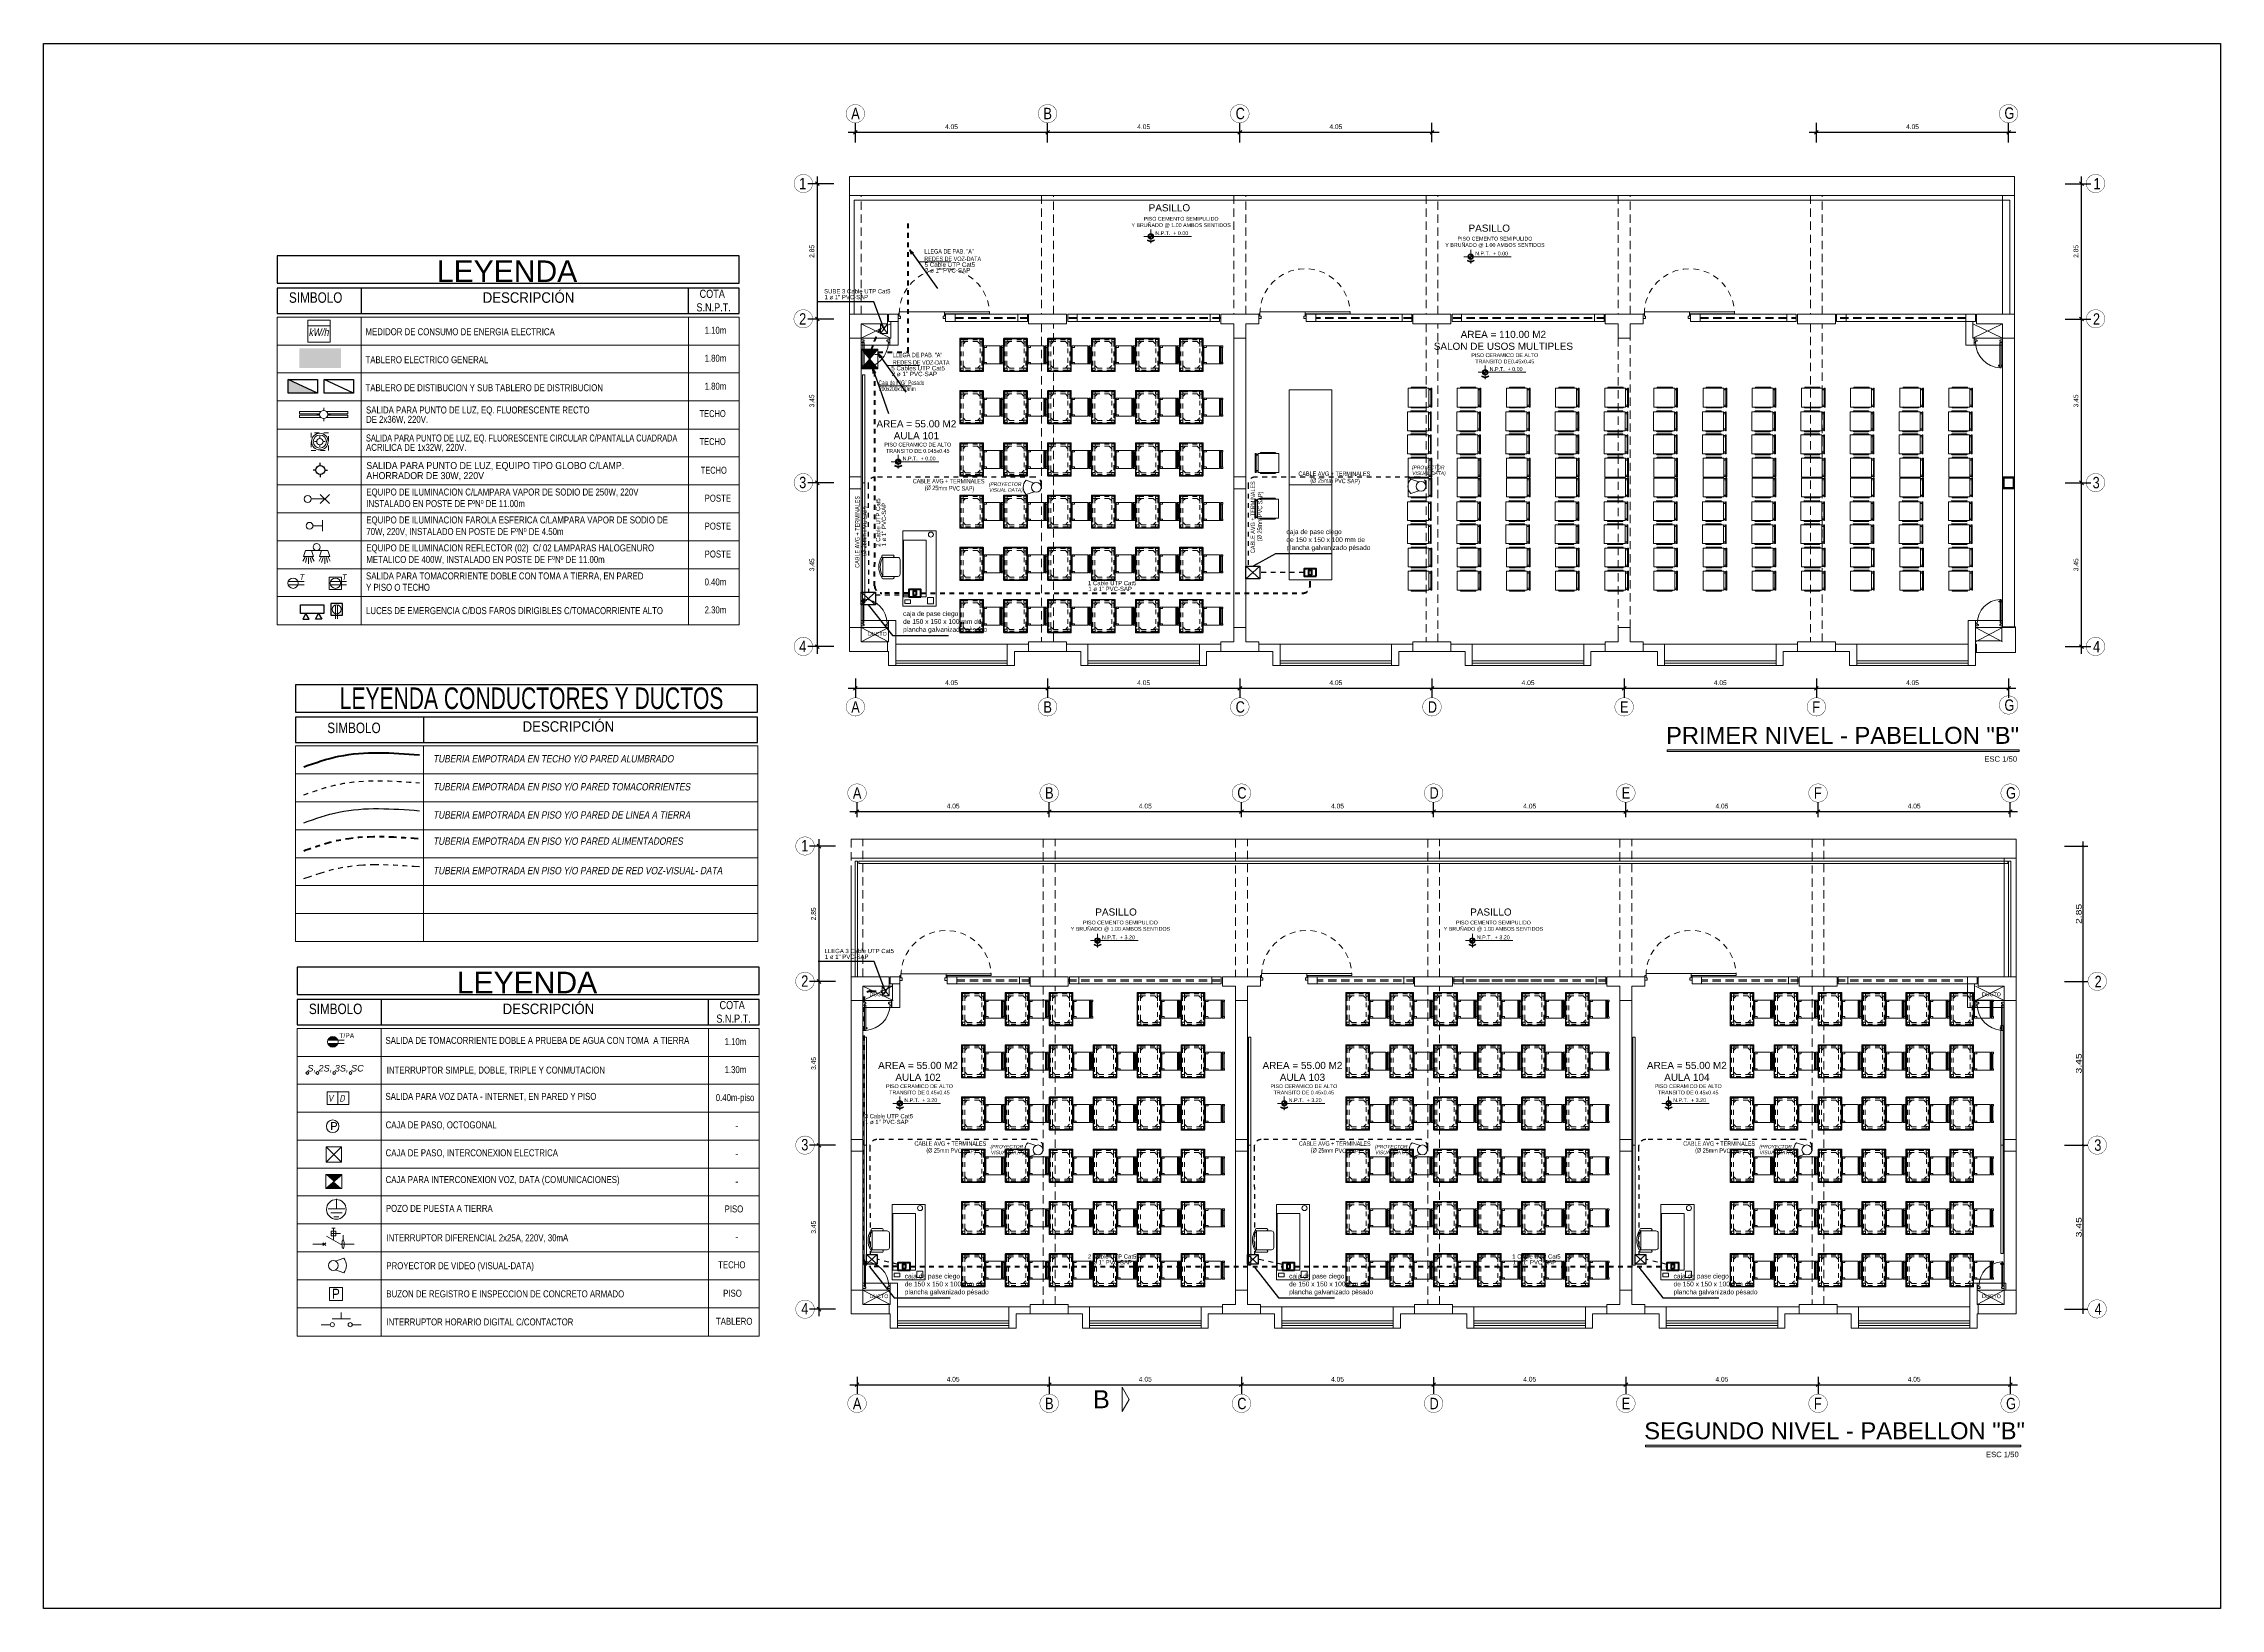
# Model space of a CAD drawing. Header units: millimetres. Extents: x 3354 to 3637, y 1117 to 1358.
# Drawn here: x 3416.77 to 3462.64, y 1247.88 to 1280.84 of the extents above; entities that cross this region are included whole.
import ezdxf

# ---------------------------------------------------------------- set-up
doc = ezdxf.new("R2010")
doc.units = ezdxf.units.MM
for name, pattern in [('ACAD_ISO03W100', [30, 12, -18]), ('ACAD_ISO04W100', [30, 24, -3, 0, -3]), ('ACAD_ISO07W100', [3, 0, -3]), ('ACAD_ISO15W100', [39, 12, -3, 12, -3, 0, -3, 0, -3, 0, -3]), ('DASHDOT2', [12.7, 6.35, -3.175, 0, -3.175]), ('DASHED', [0.75, 0.5, -0.25]), ('DASHED2', [0.375, 0.25, -0.125]), ('DIVIDEX2', [63.5, 25.4, -12.7, 0, -12.7, 0, -12.7]), ('TRAZO_Y_PUNTO2', [0.5, 0.25, -0.125, 0, -0.125]), ('TRAZOS1', [0.15, 0.1, -0.05]), ('TRAZOS2', [0.225, 0.15, -0.075])]:
    doc.linetypes.add(name, pattern=pattern)
for name, color, linetype, lineweight in [('0-Accesorio', 4, 'Continuous', 20), ('ACCESORIO', 4, 'Continuous', 20), ('ACCESORIOS', 4, 'Continuous', 18), ('ALIMENTADORES', 43, 'DASHDOT2', 50), ('buzones', 4, 'Continuous', 18), ('CAB30mm', 60, 'Continuous', 30), ('CASCO', 252, 'Continuous', 9), ('columnas', 1, 'Continuous', 5), ('CONDUCTOR', 162, 'Continuous', 40), ('COTAS', 7, 'Continuous', 9), ('FIERR2', 41, 'Continuous', 20), ('INST. TOMAC.', 3, 'DASHED', 30), ('LAMPARAS', 2, 'Continuous', 13), ('LAMPARAS AHORRADORAS', 2, 'Continuous', 20), ('MUEBLES ACTUAL', 35, 'Continuous', 5), ('MURO', 7, 'Continuous', 20), ('muros', 7, 'Continuous', 5), ('RED ALUMBRADO', 6, 'Continuous', 40), ('RED RED TV CABLE', 241, 'ACAD_ISO15W100', 40), ('RED SEGURIDAD', 153, 'ACAD_ISO04W100', 40), ('RED TIERRA', 21, 'T_LINE', 30), ('SANIT', 160, 'Continuous', 60), ('TABLERO', 122, 'Continuous', 25), ('tableros y cables', 14, 'Continuous', 18), ('TEX-ELEC', 7, 'Continuous', 30), ('TEXTO-CH', 2, 'Continuous', 18)]:
    doc.layers.add(name, color=color, linetype=linetype, lineweight=lineweight)
doc.layers.add('Efec-muebles', color=7, linetype='Continuous', lineweight=13, true_color=0x85826f)
doc.layers.add('texto', color=7, linetype='Continuous', lineweight=9, true_color=0x000000)
doc.layers.add('LUMINARIAS', color=2, linetype='Continuous')
doc.styles.add('1', font='arial.ttf')
doc.styles.add('2-SIETE', font='ARIALN.TTF', dxfattribs={"height": 0.07})
doc.styles.add('A-1', font='arial.ttf', dxfattribs={"height": 0.075})
doc.styles.add('ARIAL', font='arial.ttf')
doc.styles.add('BYE', font='ARIALN.TTF', dxfattribs={"oblique": 10, "height": 2})
doc.styles.add('MARIA', font='arial.ttf', dxfattribs={"height": 0.12})
doc.styles.add('NPT', font='arial.ttf', dxfattribs={"height": 0.1})
doc.styles.add('R60-50', font='arial.ttf', dxfattribs={"width": 1.3, "height": 0.12})
doc.styles.add('ROMAN', font='arial.ttf', dxfattribs={"width": 1.2})
doc.styles.add('romans.shx', font='arial.ttf')
doc.styles.get("Standard").update_dxf_attribs({"font": 'arial.ttf'})
doc.styles.add('style1', font='arial.ttf')
doc.styles.add('style2', font='arial.ttf')
doc.linetypes.add('T_LINE', pattern='A,12.7,-5.08,["T",Standard,S=2.54,R=0,X=-2.54,Y=-1.27],-6.35', length=24.13)
doc.dimstyles.new('1-50', dxfattribs={"dimtxt": 0.12, "dimasz": 0.05, "dimexe": 0.1, "dimexo": 0.1, "dimgap": 0.03, "dimtad": 1, "dimtoh": 1, "dimzin": 4, "dimdsep": 46, "dimtxsty": 'R60-50', "dimblk1": 'ARCHTICK', "dimblk2": 'ARCHTICK', "dimsah": 1, "dimcen": 0.09, "dimdle": 0.1, "dimclrd": 256, "dimclre": 256, "dimclrt": 7, "dimadec": 0, "dimazin": 0, "dimtfac": 1, "dimtix": 1, "dimtmove": 0, "dimatfit": 3, "dimfxl": 0, "dimtolj": 1, "dimtzin": 0, "dimarcsym": 0})
doc.dimstyles.new('DETEX50', dxfattribs={"dimtxt": 0.065, "dimasz": 0.05, "dimexe": 0.2, "dimexo": 0.2, "dimgap": 0.03, "dimtad": 1, "dimzin": 4, "dimdsep": 46, "dimtxsty": 'ROMAN', "dimblk1": 'DOT', "dimblk2": 'DOT', "dimsah": 1, "dimcen": 0, "dimse1": 1, "dimse2": 1, "dimclrd": 256, "dimclre": 256, "dimclrt": 256, "dimadec": 0, "dimazin": 0, "dimtfac": 1, "dimtmove": 1, "dimatfit": 3, "dimfxl": 0, "dimtvp": 1, "dimtolj": 1, "dimtzin": 0, "dimarcsym": 0})
doc.dimstyles.new('Esc  1  50', dxfattribs={"dimtxt": 0.1, "dimasz": 0.08, "dimexe": 0.2, "dimexo": 0.15, "dimgap": 0.065, "dimtad": 1, "dimzin": 4, "dimdsep": 46, "dimtxsty": 'Standard', "dimblk": 'OBLIQUE', "dimcen": 0.12, "dimdle": 0.15, "dimadec": 0, "dimazin": 0, "dimtfac": 1, "dimtix": 1, "dimtmove": 0, "dimatfit": 3, "dimldrblk": 'OBLIQUE', "dimfxl": 0, "dimarcsym": 0})

msp = doc.modelspace()

# ---------------------------------------------------------------- texts
at = {"width": 0.7}
for s, rotation, p in [('LLEGA DE PAB. "A" ', 360, (3435.33, 1276.414)), ('REDES DE VOZ-DATA', 360, (3435.329, 1276.256)), ('LLEGA DE PAB. "A" ', 360, (3434.665, 1274.23)), ('REDES DE VOZ-DATA', 360, (3434.664, 1274.072)), ('CABLE AVG + TERMINALES', 359.9263, (3435.086, 1271.574, 12157.236)), ('CABLE AVG + TERMINALES', 359.9263, (3443.212, 1271.73, 12157.236)), ('(Ø 25mm PVC SAP)', 358.9683, (3443.462, 1271.59, 12157.236)), ('(Ø 25mm PVC SAP)', 358.9683, (3435.336, 1271.434, 12157.236)), ('CABLE AVG + TERMINALES', 89.9263, (3442.297, 1270.105, 12157.236)), ('(Ø 25mm PVC SAP)', 88.9683, (3442.436, 1270.355, 12157.236)), ('CABLE AVG + TERMINALES', 89.9263, (3433.962, 1269.795, 12157.236)), ('(Ø 25mm PVC SAP)', 88.9683, (3434.102, 1270.045, 12157.236)), ('CABLE AVG + TERMINALES', 359.9263, (3435.121, 1257.622, 12157.236)), ('(Ø 25mm PVC SAP)', 358.9683, (3435.371, 1257.482, 12157.236)), ('CABLE AVG + TERMINALES', 359.9263, (3443.221, 1257.622, 12157.236)), ('(Ø 25mm PVC SAP)', 358.9683, (3443.471, 1257.482, 12157.236)), ('CABLE AVG + TERMINALES', 359.9263, (3451.321, 1257.622, 12157.236)), ('(Ø 25mm PVC SAP)', 358.9683, (3451.571, 1257.482, 12157.236))]:
    msp.add_text(s, height=0.09386, rotation=rotation, dxfattribs=at).set_placement(p)
at = {"style": 'ARIAL', "width": 0.6}
for s, p in [('Caja de F°G° Pesado', (3434.364, 1273.645, -557.892)), ('200x200x120mm', (3434.376, 1273.516, -557.892))]:
    msp.add_text(s, height=0.09623, dxfattribs=at).set_placement(p)
at = {"style": 'BYE', "oblique": 10}
for s, height, p in [('(PROYECTOR', 0.0752, (3436.683, 1271.518)), ('(PROYECTOR', 0.0752, (3445.597, 1271.871)), ('VISUAL DATA)', 0.07519, (3445.605, 1271.749)), ('VISUAL DATA)', 0.07519, (3436.692, 1271.396)), ('(PROYECTOR', 0.0752, (3436.718, 1257.565)), ('VISUAL DATA)', 0.07519, (3436.727, 1257.444)), ('(PROYECTOR', 0.0752, (3444.818, 1257.565)), ('VISUAL DATA)', 0.07519, (3444.827, 1257.444)), ('(PROYECTOR', 0.0752, (3452.918, 1257.565)), ('VISUAL DATA)', 0.07519, (3452.927, 1257.444))]:
    msp.add_text(s, height=height, dxfattribs=at).set_placement(p)
at = {"char_height": 0.09386, "attachment_point": 1}
for s, insert, width in [('5 Cable UTP Cat5', (3435.334, 1276.228), 1.4908), ('2 ø 1" PVC-SAP', (3435.342, 1276.106), 1.55719), ('5 Cables UTP Cat5', (3434.633, 1274.046), 1.4908), ('2 ø 1" PVC-SAP', (3434.641, 1273.925), 1.55719)]:
    msp.add_mtext(s, dxfattribs=dict(at, insert=insert, width=width))
at = {"layer": 'ACCESORIOS', "color": 4, "linetype": 'Continuous', "lineweight": 20, "ltscale": 0.1, "style": 'BYE', "oblique": 10}
for s, p in [('V', (3422.768, 1258.553, 6483.859)), ('D', (3423.006, 1258.552, 8104.824))]:
    msp.add_text(s, height=0.135, rotation=360, dxfattribs=at).set_placement(p)
at = {"layer": 'ACCESORIOS', "attachment_point": 1}
for s, insert, char_height, width in [('{\\fArial|b0|i1|c0|p34;S, 2S, 3S, SC}', (3422.328, 1259.324), 0.13787, 3.60811), ('{\\fArial|b0|i0|c0|p34;P}', (3422.81, 1258.12), 0.16877, 0.1307)]:
    msp.add_mtext(s, dxfattribs=dict(at, insert=insert, char_height=char_height, width=width))
at = {"layer": 'buzones', "ltscale": 0.5, "style": '2-SIETE'}
msp.add_text('P', height=0.21, rotation=359.9724, dxfattribs=at).set_placement((3422.851, 1254.4))
at = {"layer": 'CASCO', "style": 'style1', "width": 0.8}
for s, p in [('A', (3433.789, 1279.243)), ('B', (3437.839, 1279.243)), ('C', (3441.889, 1279.243)), ('G', (3458.089, 1279.251)), ('1', (3432.692, 1277.767)), ('1', (3459.966, 1277.765)), ('2', (3432.691, 1274.917)), ('2', (3459.954, 1274.915)), ('3', (3432.692, 1271.472)), ('3', (3459.947, 1271.469)), ('4', (3432.692, 1268.018)), ('4', (3459.956, 1268.016)), ('A', (3433.789, 1266.743)), ('B', (3437.839, 1266.743)), ('C', (3441.889, 1266.743)), ('D', (3445.939, 1266.743)), ('E', (3449.989, 1266.743)), ('F', (3454.039, 1266.743)), ('G', (3458.089, 1266.783)), ('A', (3433.824, 1264.934)), ('B', (3437.874, 1264.934)), ('C', (3441.924, 1264.934)), ('D', (3445.974, 1264.934)), ('E', (3450.024, 1264.934)), ('F', (3454.074, 1264.934)), ('G', (3458.124, 1264.934)), ('1', (3432.736, 1263.82)), ('2', (3432.735, 1260.97)), ('2', (3459.989, 1260.962)), ('3', (3432.736, 1257.524)), ('3', (3459.982, 1257.516)), ('4', (3432.736, 1254.071)), ('4', (3459.988, 1254.063)), ('A', (3433.824, 1252.073)), ('B', (3437.874, 1252.073)), ('C', (3441.924, 1252.073)), ('D', (3445.974, 1252.073)), ('E', (3450.024, 1252.073)), ('F', (3454.074, 1252.073)), ('G', (3458.124, 1252.073))]:
    msp.add_text(s, height=0.24, dxfattribs=at).set_placement(p)
at = {"layer": 'CASCO'}
for s, height, style, p in [('N.P.T.  + 0.00', 0.08, '1', (3440.197, 1276.804)), ('N.P.T.  + 0.00', 0.08, '1', (3446.937, 1276.375)), ('N.P.T.  + 0.00', 0.08, '1', (3447.242, 1273.941)), ('N.P.T.  + 0.00', 0.08, '1', (3434.873, 1272.057)), ('N.P.T.  + 3.20', 0.08, '1', (3439.073, 1261.971)), ('N.P.T.  + 3.20', 0.08, '1', (3446.972, 1261.971)), ('N.P.T.  + 3.20', 0.08, '1', (3434.908, 1258.543)), ('N.P.T.  + 3.20', 0.08, '1', (3443.008, 1258.543)), ('N.P.T.  + 3.20', 0.08, '1', (3451.108, 1258.543)), ('B', 0.379, 'romans.shx', (3438.885, 1252.094))]:
    msp.add_text(s, height=height, dxfattribs=dict(at, style=style)).set_placement(p)
at = {"layer": 'CASCO', "lineweight": 5, "char_height": 0.07998, "width": 2.09636, "attachment_point": 8, "style": '1'}
for insert in [(3440.74, 1276.957), (3447.353, 1276.538), (3439.461, 1262.134), (3447.321, 1262.134)]:
    msp.add_mtext('PISO CEMENTO SEMIPULIDO \\PY BRUÑADO @ 1.00 AMBOS SENTIDOS', dxfattribs=dict(at, insert=insert))
at = {"layer": 'CASCO', "char_height": 0.15, "attachment_point": 5, "style": 'style2'}
for s, insert in [('\\A1;PASILLO', (3440.493, 1277.377)), ('\\A1;PASILLO', (3447.233, 1276.948)), ('\\A1;AREA = 110.00 M2\\PSALON DE USOS MULTIPLES', (3447.531, 1274.585)), ('\\A1;AREA = 55.00 M2\\PAULA 101', (3435.162, 1272.701)), ('\\A1;PASILLO', (3439.369, 1262.544)), ('\\A1;PASILLO', (3447.268, 1262.544)), ('\\A1;AREA = 55.00 M2\\PAULA 102', (3435.197, 1259.188)), ('\\A1;AREA = 55.00 M2\\PAULA 103', (3443.297, 1259.188)), ('\\A1;AREA = 55.00 M2\\PAULA 104', (3451.397, 1259.188))]:
    msp.add_mtext(s, dxfattribs=dict(at, insert=insert))
at = {"layer": 'CASCO', "width": 2.09636, "style": '1'}
for s, insert, char_height, attachment_point in [('PISO CERAMICO DE ALTO\\PTRANSITO DE0.45x0.45', (3447.56, 1274.099), 0.07998, 8), ('PISO CERAMICO DE ALTO\\PTRANSITO DE 0.045x0.45', (3435.191, 1272.215), 0.07998, 8), ('\\A1;DUCTO', (3434.338, 1268.364), 0.08, 8), ('\\A1;DUCTO', (3434.373, 1260.851), 0.08, 2), ('\\A1;DUCTO', (3457.815, 1260.851), 0.08, 2), ('PISO CERAMICO DE ALTO\\PTRANSITO DE 0.45x0.45', (3435.226, 1258.702), 0.07998, 8), ('PISO CERAMICO DE ALTO\\PTRANSITO DE 0.45x0.45', (3443.326, 1258.702), 0.07998, 8), ('PISO CERAMICO DE ALTO\\PTRANSITO DE 0.45x0.45', (3451.426, 1258.702), 0.07998, 8), ('\\A1;DUCTO', (3434.373, 1254.411), 0.08, 8), ('\\A1;DUCTO', (3457.815, 1254.411), 0.08, 8)]:
    msp.add_mtext(s, dxfattribs=dict(at, insert=insert, char_height=char_height, attachment_point=attachment_point))
at = {"layer": 'columnas', "lineweight": 60, "style": 'NPT'}
for p in [(3425.057, 1275.815), (3425.477, 1260.834)]:
    msp.add_text('LEYENDA', height=0.4537, dxfattribs=at).set_placement(p)
at = {"layer": 'columnas', "lineweight": 60, "style": 'NPT', "width": 0.7}
msp.add_text('LEYENDA CONDUCTORES Y DUCTOS', height=0.45366, dxfattribs=at).set_placement((3423.011, 1266.821))
at = {"layer": 'COTAS'}
for s, height, style, p in [('PRIMER NIVEL - PABELLON "B"', 0.35785, '1', (3450.958, 1266.087)), ('ESC 1/50', 0.1155, 'style2', (3457.665, 1265.71)), ('SEGUNDO NIVEL - PABELLON "B"', 0.35785, '1', (3450.499, 1251.44)), ('ESC 1/50', 0.1155, 'style2', (3457.7, 1251.063))]:
    msp.add_text(s, height=height, dxfattribs=dict(at, style=style)).set_placement(p)
at = {"layer": 'MURO', "char_height": 0.1, "width": 3.70526, "attachment_point": 1, "style": 'MARIA'}
for insert in [(3442.959, 1270.604), (3434.881, 1268.88), (3434.916, 1254.927), (3443.016, 1254.927), (3451.116, 1254.927)]:
    msp.add_mtext('caja de pase ciego\\Pde 150 x 150 x 100 mm de\\Pplancha galvanizado pèsado', dxfattribs=dict(at, insert=insert))
at = {"layer": 'SANIT', "attachment_point": 1}
for s, insert, char_height, width in [('{\\W0.8;SIMBOLO}', (3421.941, 1275.597), 0.22094, 1.40233), ('{\\W0.9;DESCRIPCIÓN}', (3426.024, 1275.597), 0.22094, 2.78074), (' {\\W0.8;COTA\\PS.N.P.T.}', (3430.527, 1275.652), 0.17145, 2.15786), ('{\\W0.8;SIMBOLO}', (3422.748, 1266.534), 0.22094, 1.40233), ('{\\W0.9;DESCRIPCIÓN}', (3426.865, 1266.563), 0.22094, 2.78074), ('{\\W0.8;SIMBOLO}', (3422.361, 1260.616), 0.22094, 1.40233), ('{\\W0.9;DESCRIPCIÓN}', (3426.444, 1260.616), 0.22094, 2.78074), (' {\\W0.8;COTA\\PS.N.P.T.}', (3430.947, 1260.671), 0.17145, 2.15786)]:
    msp.add_mtext(s, dxfattribs=dict(at, insert=insert, char_height=char_height, width=width))
at = {"layer": 'TEX-ELEC', "linetype": 'ByBlock', "char_height": 0.09, "attachment_point": 1}
for s, insert, width in [('SUBE 3 Cable UTP Cat5', (3433.218, 1275.664), 1.4908), ('1 ø 1" PVC-SAP', (3433.226, 1275.542), 1.55719), ('1 Cable UTP Cat5', (3438.777, 1269.518), 1.10517), ('1 ø 1" PVC-SAP', (3438.785, 1269.396), 1.55719), ('LLEGA 3 Cable UTP Cat5', (3433.227, 1261.769), 1.4908), ('1 ø 1" PVC-SAP', (3433.235, 1261.647), 1.55719), ('3 Cable UTP Cat5', (3434.071, 1258.29), 1.10517), ('1 ø 1" PVC-SAP', (3434.08, 1258.168), 1.55719), ('2 Cable UTP Cat5', (3438.777, 1255.334), 1.10517), ('1 ø 1" PVC-SAP', (3438.785, 1255.213), 1.55719), ('1 Cable UTP Cat5', (3447.717, 1255.334), 1.10517), ('1 ø 1" PVC-SAP', (3447.725, 1255.213), 1.55719)]:
    msp.add_mtext(s, dxfattribs=dict(at, insert=insert, width=width))
at = {"layer": 'TEX-ELEC', "linetype": 'ByBlock', "char_height": 0.09, "attachment_point": 1, "rotation": 90}
for s, insert, width in [('2 Cable UTP Cat5', (3434.31, 1270.237), 1.10517), ('1 ø 1" PVC-SAP', (3434.432, 1270.245), 1.55719)]:
    msp.add_mtext(s, dxfattribs=dict(at, insert=insert, width=width))
at = {"layer": 'texto', "lineweight": 60}
for s, width, p in [('MEDIDOR DE CONSUMO DE ENERGIA ELECTRICA', 0.8, (3423.554, 1274.693)), ('TABLERO ELECTRICO GENERAL', 0.8, (3423.554, 1274.103)), ('TABLERO DE DISTIBUCION Y SUB TABLERO DE DISTRIBUCION', 0.8, (3423.554, 1273.514)), ('SALIDA PARA PUNTO DE LUZ, EQ. FLUORESCENTE RECTO', 0.8, (3423.565, 1273.045)), ('DE 2x36W, 220V.', 0.8, (3423.565, 1272.848)), ('SALIDA PARA PUNTO DE LUZ, EQ. FLUORESCENTE CIRCULAR C/PANTALLA CUADRADA ', 0.75, (3423.565, 1272.455)), ('ACRILICA DE 1x32W, 220V.', 0.8, (3423.565, 1272.258)), ('SALIDA PARA PUNTO DE LUZ, EQUIPO TIPO GLOBO C/LAMP. ', 0.9, (3423.571, 1271.875)), ('AHORRADOR DE 30W, 220V', 0.9, (3423.571, 1271.663)), ('EQUIPO DE ILUMINACION C/LAMPARA VAPOR DE SODIO DE 250W, 220V', 0.8, (3423.571, 1271.317)), ('INSTALADO EN POSTE DE FºNº DE 11.00m', 0.8, (3423.571, 1271.073)), ('EQUIPO DE ILUMINACION FAROLA ESFERICA C/LAMPARA VAPOR DE SODIO DE ', 0.8, (3423.571, 1270.729)), ('70W, 220V, INSTALADO EN POSTE DE FºNº DE 4.50m', 0.8, (3423.571, 1270.485)), ('EQUIPO DE ILUMINACION REFLECTOR (02)  C/ 02 LAMPARAS HALOGENURO', 0.8, (3423.571, 1270.141)), ('METALICO DE 400W, INSTALADO EN POSTE DE FºNº DE 11.00m', 0.8, (3423.571, 1269.897)), ('Y PISO O TECHO', 0.8, (3423.566, 1269.31)), ('SALIDA PARA TOMACORRIENTE DOBLE CON TOMA A TIERRA, EN PARED ', 0.8, (3423.566, 1269.55)), ('LUCES DE EMERGENCIA C/DOS FAROS DIRIGIBLES C/TOMACORRIENTE ALTO', 0.8, (3423.566, 1268.819)), ('SALIDA DE TOMACORRIENTE DOBLE A PRUEBA DE AGUA CON TOMA  A TIERRA', 0.8, (3423.974, 1259.767)), ('INTERRUPTOR SIMPLE, DOBLE, TRIPLE Y CONMUTACION', 0.8, (3424.001, 1259.142)), ('SALIDA PARA VOZ DATA - INTERNET, EN PARED Y PISO', 0.8, (3423.974, 1258.588)), ('CAJA DE PASO, OCTOGONAL', 0.8, (3423.978, 1257.988)), ('CAJA DE PASO, INTERCONEXION ELECTRICA', 0.8, (3423.978, 1257.4)), ('CAJA PARA INTERCONEXION VOZ, DATA (COMUNICACIONES)', 0.8, (3423.978, 1256.836)), ('POZO DE PUESTA A TIERRA', 0.8, (3423.983, 1256.23)), ('INTERRUPTOR DIFERENCIAL 2x25A, 220V, 30mA', 0.8, (3423.993, 1255.61)), ('PROYECTOR DE VIDEO (VISUAL-DATA)', 0.8, (3423.993, 1255.022)), ('BUZON DE REGISTRO E INSPECCION DE CONCRETO ARMADO', 0.8, (3423.993, 1254.429)), ('INTERRUPTOR HORARIO DIGITAL C/CONTACTOR', 0.8, (3423.993, 1253.838))]:
    msp.add_text(s, height=0.14729, dxfattribs=dict(at, width=width)).set_placement(p)
at = {"layer": 'texto', "style": 'BYE', "oblique": 10}
for s, p in [('TUBERIA EMPOTRADA EN TECHO Y/O PARED ALUMBRADO', (3424.979, 1265.696)), ('TUBERIA EMPOTRADA EN PISO Y/O PARED TOMACORRIENTES', (3424.979, 1265.106)), ('TUBERIA EMPOTRADA EN PISO Y/O PARED DE LINEA A TIERRA', (3424.979, 1264.513)), ('TUBERIA EMPOTRADA EN PISO Y/O PARED ALIMENTADORES', (3424.979, 1263.961)), ('TUBERIA EMPOTRADA EN PISO Y/O PARED DE RED VOZ-VISUAL- DATA', (3424.979, 1263.34))]:
    msp.add_text(s, height=0.15392, dxfattribs=at).set_placement(p)
at = {"layer": 'texto', "lineweight": 60, "char_height": 0.14729, "width": 0.78169, "attachment_point": 1}
for s, insert in [('{\\W0.8;1.10m}', (3430.699, 1274.871)), ('{\\W0.8;1.80m}', (3430.699, 1274.282)), ('{\\W0.8;1.80m}', (3430.699, 1273.693)), ('{\\fArial|b0|i0|c0|p34;\\W0.7;TECHO}', (3430.593, 1273.116)), ('{\\fArial|b0|i0|c0|p34;\\W0.7;TECHO}', (3430.593, 1272.527)), ('{\\W0.7;TECHO}', (3430.617, 1271.923)), ('{\\W0.8;POSTE}', (3430.699, 1271.335)), ('{\\W0.8;POSTE}', (3430.699, 1270.747)), ('{\\W0.8;POSTE}', (3430.699, 1270.159))]:
    msp.add_mtext(s, dxfattribs=dict(at, insert=insert))
at = {"layer": 'texto', "lineweight": 30, "width": 0.78169, "attachment_point": 1}
for s, insert, char_height in [('{\\W0.8;0.40m}', (3430.699, 1269.57), 0.14729), ('{\\W0.8;2.30m}', (3430.699, 1268.982), 0.14729), ('{\\W0.8;1.10m}', (3431.12, 1259.889), 0.14729), ('{\\W0.8;1.30m}', (3431.12, 1259.299), 0.14729), ('{\\W0.8;0.40m-piso}', (3430.934, 1258.71), 0.14729), ('-', (3431.345, 1258.122), 0.147), ('-', (3431.345, 1257.533), 0.147), ('-', (3431.345, 1256.945), 0.147), ('{\\W0.8;PISO}', (3431.12, 1256.365), 0.14729), ('-', (3431.345, 1255.776), 0.147), ('{\\W0.8;TECHO}', (3430.984, 1255.188), 0.14729), ('{\\W0.8;PISO}', (3431.09, 1254.59), 0.14729), ('{\\W0.8;TABLERO}', (3430.938, 1253.999), 0.14729)]:
    msp.add_mtext(s, dxfattribs=dict(at, insert=insert, char_height=char_height))

# ---------------------------------------------------------------- blocks, each defined once
blk = doc.blocks.new('_Oblique')
at = {"color": 0, "linetype": 'ByBlock', "lineweight": -2}
blk.add_line((-0.5, -0.5), (0.5, 0.5), dxfattribs=at)
blk = doc.blocks.new('*D213')
at = {"layer": 'CASCO', "color": 0, "lineweight": -2, "transparency": 16777216}
for p, q in [((3433.911, 1252.755), (3433.911, 1252.388)), ((3437.961, 1252.755), (3437.961, 1252.388)), ((3433.761, 1252.588), (3438.111, 1252.588))]:
    blk.add_line(p, q, dxfattribs=at)
at = {"layer": 'Defpoints', "color": 0, "transparency": 16777216}
for p in [(3433.911, 1252.905), (3437.961, 1252.905), (3437.961, 1252.588)]:
    blk.add_point(p, dxfattribs=at)
at = {"layer": 'CASCO', "color": 0, "lineweight": -2, "transparency": 16777216, "xscale": 0.08, "yscale": 0.08, "zscale": 0.08, "rotation": 180}
blk.add_blockref('_Oblique', (3433.911, 1252.588), dxfattribs=at)
at = {"layer": 'CASCO', "color": 0, "lineweight": -2, "transparency": 16777216, "xscale": 0.08, "yscale": 0.08, "zscale": 0.08}
blk.add_blockref('_Oblique', (3437.961, 1252.588), dxfattribs=at)
at = {"layer": 'CASCO', "color": 0, "transparency": 16777216, "insert": (3435.936, 1252.704), "char_height": 0.1, "attachment_point": 5}
blk.add_mtext('4.05', dxfattribs=at)
blk = doc.blocks.new('*D214')
at = {"layer": 'CASCO', "color": 0, "lineweight": -2, "transparency": 16777216}
for p, q in [((3437.961, 1252.755), (3437.961, 1252.388)), ((3442.011, 1252.755), (3442.011, 1252.388)), ((3437.811, 1252.588), (3442.161, 1252.588))]:
    blk.add_line(p, q, dxfattribs=at)
at = {"layer": 'Defpoints', "color": 0, "transparency": 16777216}
for p in [(3437.961, 1252.905), (3442.011, 1252.905), (3442.011, 1252.588)]:
    blk.add_point(p, dxfattribs=at)
at = {"layer": 'CASCO', "color": 0, "lineweight": -2, "transparency": 16777216, "xscale": 0.08, "yscale": 0.08, "zscale": 0.08, "rotation": 180}
blk.add_blockref('_Oblique', (3437.961, 1252.588), dxfattribs=at)
at = {"layer": 'CASCO', "color": 0, "lineweight": -2, "transparency": 16777216, "xscale": 0.08, "yscale": 0.08, "zscale": 0.08}
blk.add_blockref('_Oblique', (3442.011, 1252.588), dxfattribs=at)
at = {"layer": 'CASCO', "color": 0, "transparency": 16777216, "insert": (3439.986, 1252.704), "char_height": 0.1, "attachment_point": 5}
blk.add_mtext('4.05', dxfattribs=at)
blk = doc.blocks.new('*D215')
at = {"layer": 'CASCO', "color": 0, "lineweight": -2, "transparency": 16777216}
for p, q in [((3442.011, 1252.755), (3442.011, 1252.388)), ((3441.861, 1252.588), (3446.211, 1252.588)), ((3446.061, 1252.751), (3446.061, 1252.388))]:
    blk.add_line(p, q, dxfattribs=at)
at = {"layer": 'Defpoints', "color": 0, "transparency": 16777216}
for p in [(3442.011, 1252.905), (3446.061, 1252.901), (3446.061, 1252.588)]:
    blk.add_point(p, dxfattribs=at)
at = {"layer": 'CASCO', "color": 0, "lineweight": -2, "transparency": 16777216, "xscale": 0.08, "yscale": 0.08, "zscale": 0.08, "rotation": 180}
blk.add_blockref('_Oblique', (3442.011, 1252.588), dxfattribs=at)
at = {"layer": 'CASCO', "color": 0, "lineweight": -2, "transparency": 16777216, "xscale": 0.08, "yscale": 0.08, "zscale": 0.08}
blk.add_blockref('_Oblique', (3446.061, 1252.588), dxfattribs=at)
at = {"layer": 'CASCO', "color": 0, "transparency": 16777216, "insert": (3444.036, 1252.704), "char_height": 0.1, "attachment_point": 5}
blk.add_mtext('4.05', dxfattribs=at)
blk = doc.blocks.new('*D216')
at = {"layer": 'CASCO', "color": 0, "lineweight": -2, "transparency": 16777216}
for p, q in [((3450.111, 1252.755), (3450.111, 1252.388)), ((3445.911, 1252.588), (3450.261, 1252.588)), ((3446.061, 1252.751), (3446.061, 1252.388))]:
    blk.add_line(p, q, dxfattribs=at)
at = {"layer": 'Defpoints', "color": 0, "transparency": 16777216}
for p in [(3446.061, 1252.901), (3450.111, 1252.905), (3450.111, 1252.588)]:
    blk.add_point(p, dxfattribs=at)
at = {"layer": 'CASCO', "color": 0, "lineweight": -2, "transparency": 16777216, "xscale": 0.08, "yscale": 0.08, "zscale": 0.08, "rotation": 180}
blk.add_blockref('_Oblique', (3446.061, 1252.588), dxfattribs=at)
at = {"layer": 'CASCO', "color": 0, "lineweight": -2, "transparency": 16777216, "xscale": 0.08, "yscale": 0.08, "zscale": 0.08}
blk.add_blockref('_Oblique', (3450.111, 1252.588), dxfattribs=at)
at = {"layer": 'CASCO', "color": 0, "transparency": 16777216, "insert": (3448.086, 1252.704), "char_height": 0.1, "attachment_point": 5}
blk.add_mtext('4.05', dxfattribs=at)
blk = doc.blocks.new('*D217')
at = {"layer": 'CASCO', "color": 0, "lineweight": -2, "transparency": 16777216}
for p, q in [((3450.111, 1252.755), (3450.111, 1252.388)), ((3454.161, 1252.755), (3454.161, 1252.388)), ((3449.961, 1252.588), (3454.311, 1252.588))]:
    blk.add_line(p, q, dxfattribs=at)
at = {"layer": 'Defpoints', "color": 0, "transparency": 16777216}
for p in [(3450.111, 1252.905), (3454.161, 1252.905), (3454.161, 1252.588)]:
    blk.add_point(p, dxfattribs=at)
at = {"layer": 'CASCO', "color": 0, "lineweight": -2, "transparency": 16777216, "xscale": 0.08, "yscale": 0.08, "zscale": 0.08, "rotation": 180}
blk.add_blockref('_Oblique', (3450.111, 1252.588), dxfattribs=at)
at = {"layer": 'CASCO', "color": 0, "lineweight": -2, "transparency": 16777216, "xscale": 0.08, "yscale": 0.08, "zscale": 0.08}
blk.add_blockref('_Oblique', (3454.161, 1252.588), dxfattribs=at)
at = {"layer": 'CASCO', "color": 0, "transparency": 16777216, "insert": (3452.136, 1252.704), "char_height": 0.1, "attachment_point": 5}
blk.add_mtext('4.05', dxfattribs=at)
blk = doc.blocks.new('*D218')
at = {"layer": 'CASCO', "color": 0, "lineweight": -2, "transparency": 16777216}
for p, q in [((3454.161, 1252.755), (3454.161, 1252.388)), ((3458.211, 1252.755), (3458.211, 1252.388)), ((3454.011, 1252.588), (3458.361, 1252.588))]:
    blk.add_line(p, q, dxfattribs=at)
at = {"layer": 'Defpoints', "color": 0, "transparency": 16777216}
for p in [(3454.161, 1252.905), (3458.211, 1252.905), (3458.211, 1252.588)]:
    blk.add_point(p, dxfattribs=at)
at = {"layer": 'CASCO', "color": 0, "lineweight": -2, "transparency": 16777216, "xscale": 0.08, "yscale": 0.08, "zscale": 0.08, "rotation": 180}
blk.add_blockref('_Oblique', (3454.161, 1252.588), dxfattribs=at)
at = {"layer": 'CASCO', "color": 0, "lineweight": -2, "transparency": 16777216, "xscale": 0.08, "yscale": 0.08, "zscale": 0.08}
blk.add_blockref('_Oblique', (3458.211, 1252.588), dxfattribs=at)
at = {"layer": 'CASCO', "color": 0, "transparency": 16777216, "insert": (3456.186, 1252.704), "char_height": 0.1, "attachment_point": 5}
blk.add_mtext('4.05', dxfattribs=at)
blk = doc.blocks.new('*D219')
at = {"layer": 'CASCO', "color": 0, "lineweight": -2, "transparency": 16777216}
for p, q in [((3433.457, 1257.631), (3432.911, 1257.631)), ((3433.111, 1254.031), (3433.111, 1257.781)), ((3433.457, 1254.181), (3432.911, 1254.181))]:
    blk.add_line(p, q, dxfattribs=at)
at = {"layer": 'Defpoints', "color": 0, "transparency": 16777216}
for p in [(3433.111, 1257.631), (3433.607, 1257.631), (3433.607, 1254.181)]:
    blk.add_point(p, dxfattribs=at)
at = {"layer": 'CASCO', "color": 0, "lineweight": -2, "transparency": 16777216, "xscale": 0.08, "yscale": 0.08, "zscale": 0.08}
for p, rotation in [((3433.111, 1257.631), 90), ((3433.111, 1254.181), 270)]:
    blk.add_blockref('_Oblique', p, dxfattribs=dict(at, rotation=rotation))
at = {"layer": 'CASCO', "color": 0, "transparency": 16777216, "insert": (3432.995, 1255.906), "char_height": 0.1, "attachment_point": 5, "rotation": 90}
blk.add_mtext('3.45', dxfattribs=at)
blk = doc.blocks.new('*D220')
at = {"layer": 'CASCO', "color": 0, "lineweight": -2, "transparency": 16777216}
for p, q in [((3433.457, 1261.081), (3432.911, 1261.081)), ((3433.111, 1257.481), (3433.111, 1261.231)), ((3433.457, 1257.631), (3432.911, 1257.631))]:
    blk.add_line(p, q, dxfattribs=at)
at = {"layer": 'Defpoints', "color": 0, "transparency": 16777216}
for p in [(3433.111, 1261.081), (3433.607, 1261.081), (3433.607, 1257.631)]:
    blk.add_point(p, dxfattribs=at)
at = {"layer": 'CASCO', "color": 0, "lineweight": -2, "transparency": 16777216, "xscale": 0.08, "yscale": 0.08, "zscale": 0.08}
for p, rotation in [((3433.111, 1261.081), 90), ((3433.111, 1257.631), 270)]:
    blk.add_blockref('_Oblique', p, dxfattribs=dict(at, rotation=rotation))
at = {"layer": 'CASCO', "color": 0, "transparency": 16777216, "insert": (3432.995, 1259.356), "char_height": 0.1, "attachment_point": 5, "rotation": 90}
blk.add_mtext('3.45', dxfattribs=at)
blk = doc.blocks.new('*D221')
at = {"layer": 'CASCO', "color": 0, "lineweight": -2, "transparency": 16777216}
for p, q in [((3433.457, 1263.931), (3432.911, 1263.931)), ((3433.111, 1260.931), (3433.111, 1264.081)), ((3433.457, 1261.081), (3432.911, 1261.081))]:
    blk.add_line(p, q, dxfattribs=at)
at = {"layer": 'Defpoints', "color": 0, "transparency": 16777216}
for p in [(3433.111, 1263.931), (3433.607, 1263.931), (3433.607, 1261.081)]:
    blk.add_point(p, dxfattribs=at)
at = {"layer": 'CASCO', "color": 0, "lineweight": -2, "transparency": 16777216, "xscale": 0.08, "yscale": 0.08, "zscale": 0.08}
for p, rotation in [((3433.111, 1263.931), 90), ((3433.111, 1261.081), 270)]:
    blk.add_blockref('_Oblique', p, dxfattribs=dict(at, rotation=rotation))
at = {"layer": 'CASCO', "color": 0, "transparency": 16777216, "insert": (3432.995, 1262.506), "char_height": 0.1, "attachment_point": 5, "rotation": 90}
blk.add_mtext('2.85', dxfattribs=at)
blk = doc.blocks.new('_ARCHTICK')
at = {"color": 0, "linetype": 'ByBlock', "const_width": 0.15}
blk.add_lwpolyline([(-0.5, -0.5), (0.5, 0.5)], dxfattribs=at)
blk = doc.blocks.new('*D222')
at = {"layer": 'CASCO', "lineweight": -2, "ltscale": 2, "transparency": 16777216}
for p, q in [((3459.351, 1257.631), (3459.847, 1257.631)), ((3459.747, 1254.081), (3459.747, 1257.731)), ((3459.351, 1254.181), (3459.847, 1254.181))]:
    blk.add_line(p, q, dxfattribs=at)
at = {"layer": 'Defpoints', "color": 0, "ltscale": 2, "transparency": 16777216}
for p in [(3459.251, 1257.631), (3459.747, 1257.631), (3459.251, 1254.181)]:
    blk.add_point(p, dxfattribs=at)
at = {"layer": 'CASCO', "lineweight": -2, "ltscale": 2, "transparency": 16777216, "xscale": 0.05, "yscale": 0.05, "zscale": 0.05}
for p, rotation in [((3459.747, 1257.631), 90), ((3459.747, 1254.181), 270)]:
    blk.add_blockref('_ARCHTICK', p, dxfattribs=dict(at, rotation=rotation))
at = {"layer": 'CASCO', "color": 7, "ltscale": 2, "transparency": 16777216, "insert": (3459.656, 1255.906), "char_height": 0.12, "attachment_point": 5, "rotation": 90, "style": 'R60-50'}
blk.add_mtext('\\A1;3.45', dxfattribs=at)
blk = doc.blocks.new('*D223')
at = {"layer": 'CASCO', "lineweight": -2, "ltscale": 2, "transparency": 16777216}
for p, q in [((3459.351, 1261.081), (3459.847, 1261.081)), ((3459.747, 1257.531), (3459.747, 1261.181)), ((3459.351, 1257.631), (3459.847, 1257.631))]:
    blk.add_line(p, q, dxfattribs=at)
at = {"layer": 'Defpoints', "color": 0, "ltscale": 2, "transparency": 16777216}
for p in [(3459.251, 1261.081), (3459.747, 1261.081), (3459.251, 1257.631)]:
    blk.add_point(p, dxfattribs=at)
at = {"layer": 'CASCO', "lineweight": -2, "ltscale": 2, "transparency": 16777216, "xscale": 0.05, "yscale": 0.05, "zscale": 0.05}
for p, rotation in [((3459.747, 1261.081), 90), ((3459.747, 1257.631), 270)]:
    blk.add_blockref('_ARCHTICK', p, dxfattribs=dict(at, rotation=rotation))
at = {"layer": 'CASCO', "color": 7, "ltscale": 2, "transparency": 16777216, "insert": (3459.656, 1259.356), "char_height": 0.12, "attachment_point": 5, "rotation": 90, "style": 'R60-50'}
blk.add_mtext('\\A1;3.45', dxfattribs=at)
blk = doc.blocks.new('*D224')
at = {"layer": 'CASCO', "lineweight": -2, "ltscale": 2, "transparency": 16777216}
for p, q in [((3459.351, 1263.931), (3459.847, 1263.931)), ((3459.747, 1260.981), (3459.747, 1264.031)), ((3459.351, 1261.081), (3459.847, 1261.081))]:
    blk.add_line(p, q, dxfattribs=at)
at = {"layer": 'Defpoints', "color": 0, "ltscale": 2, "transparency": 16777216}
for p in [(3459.251, 1263.931), (3459.747, 1263.931), (3459.251, 1261.081)]:
    blk.add_point(p, dxfattribs=at)
at = {"layer": 'CASCO', "lineweight": -2, "ltscale": 2, "transparency": 16777216, "xscale": 0.05, "yscale": 0.05, "zscale": 0.05}
for p, rotation in [((3459.747, 1263.931), 90), ((3459.747, 1261.081), 270)]:
    blk.add_blockref('_ARCHTICK', p, dxfattribs=dict(at, rotation=rotation))
at = {"layer": 'CASCO', "color": 7, "ltscale": 2, "transparency": 16777216, "insert": (3459.656, 1262.506), "char_height": 0.12, "attachment_point": 5, "rotation": 90, "style": 'R60-50'}
blk.add_mtext('\\A1;2.85', dxfattribs=at)
blk = doc.blocks.new('*D225')
at = {"layer": 'CASCO', "color": 0, "lineweight": -2, "transparency": 16777216}
for p, q in [((3433.911, 1264.54), (3433.911, 1264.859)), ((3437.961, 1264.54), (3437.961, 1264.859)), ((3433.761, 1264.659), (3438.111, 1264.659))]:
    blk.add_line(p, q, dxfattribs=at)
at = {"layer": 'Defpoints', "color": 0, "transparency": 16777216}
for p in [(3433.911, 1264.39), (3437.961, 1264.659), (3437.961, 1264.39)]:
    blk.add_point(p, dxfattribs=at)
at = {"layer": 'CASCO', "color": 0, "lineweight": -2, "transparency": 16777216, "xscale": 0.08, "yscale": 0.08, "zscale": 0.08, "rotation": 180}
blk.add_blockref('_Oblique', (3433.911, 1264.659), dxfattribs=at)
at = {"layer": 'CASCO', "color": 0, "lineweight": -2, "transparency": 16777216, "xscale": 0.08, "yscale": 0.08, "zscale": 0.08}
blk.add_blockref('_Oblique', (3437.961, 1264.659), dxfattribs=at)
at = {"layer": 'CASCO', "color": 0, "transparency": 16777216, "insert": (3435.936, 1264.776), "char_height": 0.1, "attachment_point": 5}
blk.add_mtext('4.05', dxfattribs=at)
blk = doc.blocks.new('*D226')
at = {"layer": 'CASCO', "color": 0, "lineweight": -2, "transparency": 16777216}
for p, q in [((3437.961, 1264.54), (3437.961, 1264.859)), ((3442.011, 1264.54), (3442.011, 1264.859)), ((3437.811, 1264.659), (3442.161, 1264.659))]:
    blk.add_line(p, q, dxfattribs=at)
at = {"layer": 'Defpoints', "color": 0, "transparency": 16777216}
for p in [(3437.961, 1264.39), (3442.011, 1264.659), (3442.011, 1264.39)]:
    blk.add_point(p, dxfattribs=at)
at = {"layer": 'CASCO', "color": 0, "lineweight": -2, "transparency": 16777216, "xscale": 0.08, "yscale": 0.08, "zscale": 0.08, "rotation": 180}
blk.add_blockref('_Oblique', (3437.961, 1264.659), dxfattribs=at)
at = {"layer": 'CASCO', "color": 0, "lineweight": -2, "transparency": 16777216, "xscale": 0.08, "yscale": 0.08, "zscale": 0.08}
blk.add_blockref('_Oblique', (3442.011, 1264.659), dxfattribs=at)
at = {"layer": 'CASCO', "color": 0, "transparency": 16777216, "insert": (3439.986, 1264.776), "char_height": 0.1, "attachment_point": 5}
blk.add_mtext('4.05', dxfattribs=at)
blk = doc.blocks.new('*D227')
at = {"layer": 'CASCO', "color": 0, "lineweight": -2, "transparency": 16777216}
for p, q in [((3442.011, 1264.54), (3442.011, 1264.859)), ((3446.061, 1264.545), (3446.061, 1264.859)), ((3441.861, 1264.659), (3446.211, 1264.659))]:
    blk.add_line(p, q, dxfattribs=at)
at = {"layer": 'Defpoints', "color": 0, "transparency": 16777216}
for p in [(3442.011, 1264.39), (3446.061, 1264.659), (3446.061, 1264.395)]:
    blk.add_point(p, dxfattribs=at)
at = {"layer": 'CASCO', "color": 0, "lineweight": -2, "transparency": 16777216, "xscale": 0.08, "yscale": 0.08, "zscale": 0.08, "rotation": 180}
blk.add_blockref('_Oblique', (3442.011, 1264.659), dxfattribs=at)
at = {"layer": 'CASCO', "color": 0, "lineweight": -2, "transparency": 16777216, "xscale": 0.08, "yscale": 0.08, "zscale": 0.08}
blk.add_blockref('_Oblique', (3446.061, 1264.659), dxfattribs=at)
at = {"layer": 'CASCO', "color": 0, "transparency": 16777216, "insert": (3444.036, 1264.776), "char_height": 0.1, "attachment_point": 5}
blk.add_mtext('4.05', dxfattribs=at)
blk = doc.blocks.new('*D228')
at = {"layer": 'CASCO', "color": 0, "lineweight": -2, "transparency": 16777216}
for p, q in [((3446.061, 1264.545), (3446.061, 1264.859)), ((3450.111, 1264.54), (3450.111, 1264.859)), ((3445.911, 1264.659), (3450.261, 1264.659))]:
    blk.add_line(p, q, dxfattribs=at)
at = {"layer": 'Defpoints', "color": 0, "transparency": 16777216}
for p in [(3446.061, 1264.395), (3450.111, 1264.659), (3450.111, 1264.39)]:
    blk.add_point(p, dxfattribs=at)
at = {"layer": 'CASCO', "color": 0, "lineweight": -2, "transparency": 16777216, "xscale": 0.08, "yscale": 0.08, "zscale": 0.08, "rotation": 180}
blk.add_blockref('_Oblique', (3446.061, 1264.659), dxfattribs=at)
at = {"layer": 'CASCO', "color": 0, "lineweight": -2, "transparency": 16777216, "xscale": 0.08, "yscale": 0.08, "zscale": 0.08}
blk.add_blockref('_Oblique', (3450.111, 1264.659), dxfattribs=at)
at = {"layer": 'CASCO', "color": 0, "transparency": 16777216, "insert": (3448.086, 1264.776), "char_height": 0.1, "attachment_point": 5}
blk.add_mtext('4.05', dxfattribs=at)
blk = doc.blocks.new('*D229')
at = {"layer": 'CASCO', "color": 0, "lineweight": -2, "transparency": 16777216}
for p, q in [((3450.111, 1264.54), (3450.111, 1264.859)), ((3454.161, 1264.54), (3454.161, 1264.859)), ((3449.961, 1264.659), (3454.311, 1264.659))]:
    blk.add_line(p, q, dxfattribs=at)
at = {"layer": 'Defpoints', "color": 0, "transparency": 16777216}
for p in [(3450.111, 1264.39), (3454.161, 1264.659), (3454.161, 1264.39)]:
    blk.add_point(p, dxfattribs=at)
at = {"layer": 'CASCO', "color": 0, "lineweight": -2, "transparency": 16777216, "xscale": 0.08, "yscale": 0.08, "zscale": 0.08, "rotation": 180}
blk.add_blockref('_Oblique', (3450.111, 1264.659), dxfattribs=at)
at = {"layer": 'CASCO', "color": 0, "lineweight": -2, "transparency": 16777216, "xscale": 0.08, "yscale": 0.08, "zscale": 0.08}
blk.add_blockref('_Oblique', (3454.161, 1264.659), dxfattribs=at)
at = {"layer": 'CASCO', "color": 0, "transparency": 16777216, "insert": (3452.136, 1264.776), "char_height": 0.1, "attachment_point": 5}
blk.add_mtext('4.05', dxfattribs=at)
blk = doc.blocks.new('*D230')
at = {"layer": 'CASCO', "color": 0, "lineweight": -2, "transparency": 16777216}
for p, q in [((3454.161, 1264.54), (3454.161, 1264.859)), ((3458.211, 1264.54), (3458.211, 1264.859)), ((3454.011, 1264.659), (3458.361, 1264.659))]:
    blk.add_line(p, q, dxfattribs=at)
at = {"layer": 'Defpoints', "color": 0, "transparency": 16777216}
for p in [(3454.161, 1264.39), (3458.211, 1264.659), (3458.211, 1264.39)]:
    blk.add_point(p, dxfattribs=at)
at = {"layer": 'CASCO', "color": 0, "lineweight": -2, "transparency": 16777216, "xscale": 0.08, "yscale": 0.08, "zscale": 0.08, "rotation": 180}
blk.add_blockref('_Oblique', (3454.161, 1264.659), dxfattribs=at)
at = {"layer": 'CASCO', "color": 0, "lineweight": -2, "transparency": 16777216, "xscale": 0.08, "yscale": 0.08, "zscale": 0.08}
blk.add_blockref('_Oblique', (3458.211, 1264.659), dxfattribs=at)
at = {"layer": 'CASCO', "color": 0, "transparency": 16777216, "insert": (3456.186, 1264.776), "char_height": 0.1, "attachment_point": 5}
blk.add_mtext('4.05', dxfattribs=at)
blk = doc.blocks.new('cgytutytry')
at = {"layer": 'CASCO'}
for p, q in [((-4.482, 891.175), (-4.487, 891.175)), ((-4.487, 891.175), (-4.487, 891.1)), ((-4.487, 891.1), (-4.487, 891.175)), ((-4.487, 891.175), (-4.482, 891.175)), ((-4.467, 891.08), (-4.487, 891.1)), ((-4.467, 891.08), (-4.487, 891.1)), ((-4.482, 891.18), (-4.482, 891.175)), ((-4.391, 891.18), (-4.482, 891.18)), ((-4.482, 891.175), (-4.482, 891.18)), ((-4.432, 891.08), (-4.467, 891.08)), ((-4.432, 891.08), (-4.467, 891.08)), ((-4.386, 891.126), (-4.432, 891.126)), ((-4.432, 891.126), (-4.432, 891.08)), ((-4.391, 891.18), (-4.391, 891.175)), ((-4.391, 891.18), (-4.391, 891.175)), ((-4.386, 891.175), (-4.391, 891.175)), ((-4.391, 891.175), (-4.386, 891.175)), ((-4.386, 891.175), (-4.386, 891.126)), ((-4.386, 891.175), (-4.386, 891.126)), ((-4.386, 891.085), (-4.386, 891.126)), ((-4.386, 891.126), (-3.497, 891.126)), ((-3.497, 891.085), (-4.386, 891.085)), ((-3.598, 891.132), (-3.598, 891.14)), ((-3.598, 891.14), (-3.594, 891.14)), ((-3.55, 891.132), (-3.598, 891.132)), ((-3.598, 891.075), (-3.598, 891.08)), ((-3.598, 891.08), (-3.55, 891.08)), ((-3.594, 891.075), (-3.598, 891.075)), ((-3.594, 891.155), (-3.589, 891.175)), ((-3.594, 891.14), (-3.594, 891.155)), ((-3.594, 891.057), (-3.594, 891.075)), ((-3.589, 891.037), (-3.594, 891.057)), ((-3.589, 891.175), (-3.559, 891.175)), ((-3.559, 891.037), (-3.589, 891.037)), ((-3.559, 891.175), (-3.554, 891.155)), ((-3.554, 891.057), (-3.559, 891.037)), ((-3.554, 891.155), (-3.554, 891.137)), ((-3.554, 891.137), (-3.55, 891.137)), ((-3.55, 891.075), (-3.554, 891.075)), ((-3.554, 891.075), (-3.554, 891.057)), ((-3.55, 891.137), (-3.55, 891.132)), ((-3.55, 891.08), (-3.55, 891.075)), ((-3.497, 891.126), (-3.497, 891.085)), ((-4.467, 890.281), (-4.487, 890.261)), ((-4.487, 890.261), (-4.467, 890.281)), ((-4.487, 890.261), (-4.487, 890.185)), ((-4.487, 890.185), (-4.487, 890.261)), ((-4.487, 890.185), (-4.482, 890.185)), ((-4.482, 890.185), (-4.487, 890.185)), ((-4.482, 890.185), (-4.482, 890.18)), ((-4.482, 890.18), (-4.482, 890.185)), ((-4.482, 890.18), (-4.391, 890.18)), ((-4.467, 890.281), (-4.433, 890.281)), ((-4.467, 890.281), (-4.433, 890.281)), ((-4.433, 890.281), (-4.433, 890.231)), ((-4.433, 890.231), (-4.386, 890.231)), ((-4.391, 890.185), (-4.386, 890.185)), ((-4.391, 890.185), (-4.391, 890.18)), ((-4.386, 890.185), (-4.391, 890.185)), ((-4.391, 890.185), (-4.391, 890.18)), ((-4.386, 890.231), (-4.386, 890.185)), ((-4.386, 890.231), (-4.386, 890.185))]:
    blk.add_line(p, q, dxfattribs=at)
for points in [[(-4.432, 891.08), (-4.432, 891.126), (-4.386, 891.126)], [(-4.386, 890.231), (-4.433, 890.231), (-4.433, 890.281)]]:
    blk.add_lwpolyline(points, dxfattribs=at)
for points in [[(-3.497, 891.126), (-3.497, 891.085), (-4.386, 891.085), (-4.386, 891.126)], [(-3.55, 891.132), (-3.55, 891.137), (-3.598, 891.137), (-3.598, 891.132)], [(-3.55, 891.08), (-3.55, 891.075), (-3.598, 891.075), (-3.598, 891.08)], [(-3.554, 891.14), (-3.554, 891.155), (-3.559, 891.175), (-3.589, 891.175), (-3.594, 891.155), (-3.594, 891.14)], [(-3.554, 891.071), (-3.554, 891.057), (-3.559, 891.037), (-3.589, 891.037), (-3.594, 891.057), (-3.594, 891.071)]]:
    blk.add_lwpolyline(points, close=True, dxfattribs=at)
blk.add_arc((-4.408, 891.143), 0.913, 271.33619, 356.35898, dxfattribs=at)
blk = doc.blocks.new('*D231')
at = {"layer": 'CASCO', "color": 0, "lineweight": -2, "transparency": 16777216}
for p, q in [((3433.876, 1267.465), (3433.876, 1267.058)), ((3437.926, 1267.465), (3437.926, 1267.058)), ((3433.726, 1267.258), (3438.076, 1267.258))]:
    blk.add_line(p, q, dxfattribs=at)
at = {"layer": 'Defpoints', "color": 0, "transparency": 16777216}
for p in [(3433.876, 1267.615), (3437.926, 1267.615), (3437.926, 1267.258)]:
    blk.add_point(p, dxfattribs=at)
at = {"layer": 'CASCO', "color": 0, "lineweight": -2, "transparency": 16777216, "xscale": 0.08, "yscale": 0.08, "zscale": 0.08, "rotation": 180}
blk.add_blockref('_Oblique', (3433.876, 1267.258), dxfattribs=at)
at = {"layer": 'CASCO', "color": 0, "lineweight": -2, "transparency": 16777216, "xscale": 0.08, "yscale": 0.08, "zscale": 0.08}
blk.add_blockref('_Oblique', (3437.926, 1267.258), dxfattribs=at)
at = {"layer": 'CASCO', "color": 0, "transparency": 16777216, "insert": (3435.901, 1267.374), "char_height": 0.1, "attachment_point": 5}
blk.add_mtext('4.05', dxfattribs=at)
blk = doc.blocks.new('*D232')
at = {"layer": 'CASCO', "color": 0, "lineweight": -2, "transparency": 16777216}
for p, q in [((3437.926, 1267.465), (3437.926, 1267.058)), ((3441.976, 1267.465), (3441.976, 1267.058)), ((3437.776, 1267.258), (3442.126, 1267.258))]:
    blk.add_line(p, q, dxfattribs=at)
at = {"layer": 'Defpoints', "color": 0, "transparency": 16777216}
for p in [(3437.926, 1267.615), (3441.976, 1267.615), (3441.976, 1267.258)]:
    blk.add_point(p, dxfattribs=at)
at = {"layer": 'CASCO', "color": 0, "lineweight": -2, "transparency": 16777216, "xscale": 0.08, "yscale": 0.08, "zscale": 0.08, "rotation": 180}
blk.add_blockref('_Oblique', (3437.926, 1267.258), dxfattribs=at)
at = {"layer": 'CASCO', "color": 0, "lineweight": -2, "transparency": 16777216, "xscale": 0.08, "yscale": 0.08, "zscale": 0.08}
blk.add_blockref('_Oblique', (3441.976, 1267.258), dxfattribs=at)
at = {"layer": 'CASCO', "color": 0, "transparency": 16777216, "insert": (3439.951, 1267.374), "char_height": 0.1, "attachment_point": 5}
blk.add_mtext('4.05', dxfattribs=at)
blk = doc.blocks.new('*D233')
at = {"layer": 'CASCO', "color": 0, "lineweight": -2, "transparency": 16777216}
for p, q in [((3441.976, 1267.465), (3441.976, 1267.058)), ((3446.026, 1267.46), (3446.026, 1267.058)), ((3441.826, 1267.258), (3446.176, 1267.258))]:
    blk.add_line(p, q, dxfattribs=at)
at = {"layer": 'Defpoints', "color": 0, "transparency": 16777216}
for p in [(3441.976, 1267.615), (3446.026, 1267.61), (3446.026, 1267.258)]:
    blk.add_point(p, dxfattribs=at)
at = {"layer": 'CASCO', "color": 0, "lineweight": -2, "transparency": 16777216, "xscale": 0.08, "yscale": 0.08, "zscale": 0.08, "rotation": 180}
blk.add_blockref('_Oblique', (3441.976, 1267.258), dxfattribs=at)
at = {"layer": 'CASCO', "color": 0, "lineweight": -2, "transparency": 16777216, "xscale": 0.08, "yscale": 0.08, "zscale": 0.08}
blk.add_blockref('_Oblique', (3446.026, 1267.258), dxfattribs=at)
at = {"layer": 'CASCO', "color": 0, "transparency": 16777216, "insert": (3444.001, 1267.374), "char_height": 0.1, "attachment_point": 5}
blk.add_mtext('4.05', dxfattribs=at)
blk = doc.blocks.new('*D234')
at = {"layer": 'CASCO', "color": 0, "lineweight": -2, "transparency": 16777216}
for p, q in [((3446.026, 1267.46), (3446.026, 1267.058)), ((3450.076, 1267.465), (3450.076, 1267.058)), ((3445.876, 1267.258), (3450.226, 1267.258))]:
    blk.add_line(p, q, dxfattribs=at)
at = {"layer": 'Defpoints', "color": 0, "transparency": 16777216}
for p in [(3446.026, 1267.61), (3450.076, 1267.615), (3450.076, 1267.258)]:
    blk.add_point(p, dxfattribs=at)
at = {"layer": 'CASCO', "color": 0, "lineweight": -2, "transparency": 16777216, "xscale": 0.08, "yscale": 0.08, "zscale": 0.08, "rotation": 180}
blk.add_blockref('_Oblique', (3446.026, 1267.258), dxfattribs=at)
at = {"layer": 'CASCO', "color": 0, "lineweight": -2, "transparency": 16777216, "xscale": 0.08, "yscale": 0.08, "zscale": 0.08}
blk.add_blockref('_Oblique', (3450.076, 1267.258), dxfattribs=at)
at = {"layer": 'CASCO', "color": 0, "transparency": 16777216, "insert": (3448.051, 1267.374), "char_height": 0.1, "attachment_point": 5}
blk.add_mtext('4.05', dxfattribs=at)
blk = doc.blocks.new('*D235')
at = {"layer": 'CASCO', "color": 0, "lineweight": -2, "transparency": 16777216}
for p, q in [((3450.076, 1267.465), (3450.076, 1267.058)), ((3454.126, 1267.465), (3454.126, 1267.058)), ((3449.926, 1267.258), (3454.276, 1267.258))]:
    blk.add_line(p, q, dxfattribs=at)
at = {"layer": 'Defpoints', "color": 0, "transparency": 16777216}
for p in [(3450.076, 1267.615), (3454.126, 1267.615), (3454.126, 1267.258)]:
    blk.add_point(p, dxfattribs=at)
at = {"layer": 'CASCO', "color": 0, "lineweight": -2, "transparency": 16777216, "xscale": 0.08, "yscale": 0.08, "zscale": 0.08, "rotation": 180}
blk.add_blockref('_Oblique', (3450.076, 1267.258), dxfattribs=at)
at = {"layer": 'CASCO', "color": 0, "lineweight": -2, "transparency": 16777216, "xscale": 0.08, "yscale": 0.08, "zscale": 0.08}
blk.add_blockref('_Oblique', (3454.126, 1267.258), dxfattribs=at)
at = {"layer": 'CASCO', "color": 0, "transparency": 16777216, "insert": (3452.101, 1267.374), "char_height": 0.1, "attachment_point": 5}
blk.add_mtext('4.05', dxfattribs=at)
blk = doc.blocks.new('*D236')
at = {"layer": 'CASCO', "color": 0, "lineweight": -2, "transparency": 16777216}
for p, q in [((3454.126, 1267.465), (3454.126, 1267.058)), ((3458.176, 1267.465), (3458.176, 1267.058)), ((3453.976, 1267.258), (3458.326, 1267.258))]:
    blk.add_line(p, q, dxfattribs=at)
at = {"layer": 'Defpoints', "color": 0, "transparency": 16777216}
for p in [(3454.126, 1267.615), (3458.176, 1267.615), (3458.176, 1267.258)]:
    blk.add_point(p, dxfattribs=at)
at = {"layer": 'CASCO', "color": 0, "lineweight": -2, "transparency": 16777216, "xscale": 0.08, "yscale": 0.08, "zscale": 0.08, "rotation": 180}
blk.add_blockref('_Oblique', (3454.126, 1267.258), dxfattribs=at)
at = {"layer": 'CASCO', "color": 0, "lineweight": -2, "transparency": 16777216, "xscale": 0.08, "yscale": 0.08, "zscale": 0.08}
blk.add_blockref('_Oblique', (3458.176, 1267.258), dxfattribs=at)
at = {"layer": 'CASCO', "color": 0, "transparency": 16777216, "insert": (3456.151, 1267.374), "char_height": 0.1, "attachment_point": 5}
blk.add_mtext('4.05', dxfattribs=at)
blk = doc.blocks.new('*D237')
at = {"layer": 'CASCO', "color": 0, "lineweight": -2, "transparency": 16777216}
for p, q in [((3433.422, 1271.584), (3432.876, 1271.584)), ((3433.076, 1267.984), (3433.076, 1271.734)), ((3433.422, 1268.134), (3432.876, 1268.134))]:
    blk.add_line(p, q, dxfattribs=at)
at = {"layer": 'Defpoints', "color": 0, "transparency": 16777216}
for p in [(3433.076, 1271.584), (3433.572, 1271.584), (3433.572, 1268.134)]:
    blk.add_point(p, dxfattribs=at)
at = {"layer": 'CASCO', "color": 0, "lineweight": -2, "transparency": 16777216, "xscale": 0.08, "yscale": 0.08, "zscale": 0.08}
for p, rotation in [((3433.076, 1271.584), 90), ((3433.076, 1268.134), 270)]:
    blk.add_blockref('_Oblique', p, dxfattribs=dict(at, rotation=rotation))
at = {"layer": 'CASCO', "color": 0, "transparency": 16777216, "insert": (3432.96, 1269.859), "char_height": 0.1, "attachment_point": 5, "rotation": 90}
blk.add_mtext('3.45', dxfattribs=at)
blk = doc.blocks.new('*D238')
at = {"layer": 'CASCO', "color": 0, "lineweight": -2, "transparency": 16777216}
for p, q in [((3433.422, 1275.034), (3432.876, 1275.034)), ((3433.076, 1271.434), (3433.076, 1275.184)), ((3433.422, 1271.584), (3432.876, 1271.584))]:
    blk.add_line(p, q, dxfattribs=at)
at = {"layer": 'Defpoints', "color": 0, "transparency": 16777216}
for p in [(3433.076, 1275.034), (3433.572, 1275.034), (3433.572, 1271.584)]:
    blk.add_point(p, dxfattribs=at)
at = {"layer": 'CASCO', "color": 0, "lineweight": -2, "transparency": 16777216, "xscale": 0.08, "yscale": 0.08, "zscale": 0.08}
for p, rotation in [((3433.076, 1275.034), 90), ((3433.076, 1271.584), 270)]:
    blk.add_blockref('_Oblique', p, dxfattribs=dict(at, rotation=rotation))
at = {"layer": 'CASCO', "color": 0, "transparency": 16777216, "insert": (3432.96, 1273.309), "char_height": 0.1, "attachment_point": 5, "rotation": 90}
blk.add_mtext('3.45', dxfattribs=at)
blk = doc.blocks.new('*D239')
at = {"layer": 'CASCO', "color": 0, "lineweight": -2, "transparency": 16777216}
for p, q in [((3433.076, 1274.884), (3433.076, 1278.034)), ((3433.422, 1277.884), (3432.876, 1277.884)), ((3433.422, 1275.034), (3432.876, 1275.034))]:
    blk.add_line(p, q, dxfattribs=at)
at = {"layer": 'Defpoints', "color": 0, "transparency": 16777216}
for p in [(3433.076, 1277.884), (3433.572, 1277.884), (3433.572, 1275.034)]:
    blk.add_point(p, dxfattribs=at)
at = {"layer": 'CASCO', "color": 0, "lineweight": -2, "transparency": 16777216, "xscale": 0.08, "yscale": 0.08, "zscale": 0.08}
for p, rotation in [((3433.076, 1277.884), 90), ((3433.076, 1275.034), 270)]:
    blk.add_blockref('_Oblique', p, dxfattribs=dict(at, rotation=rotation))
at = {"layer": 'CASCO', "color": 0, "transparency": 16777216, "insert": (3432.96, 1276.459), "char_height": 0.1, "attachment_point": 5, "rotation": 90}
blk.add_mtext('2.85', dxfattribs=at)
blk = doc.blocks.new('*D240')
at = {"layer": 'CASCO', "color": 0, "lineweight": -2, "transparency": 16777216}
for p, q in [((3459.366, 1271.584), (3459.912, 1271.584)), ((3459.712, 1267.984), (3459.712, 1271.734)), ((3459.366, 1268.134), (3459.912, 1268.134))]:
    blk.add_line(p, q, dxfattribs=at)
at = {"layer": 'Defpoints', "color": 0, "transparency": 16777216}
for p in [(3459.216, 1271.584), (3459.712, 1271.584), (3459.216, 1268.134)]:
    blk.add_point(p, dxfattribs=at)
at = {"layer": 'CASCO', "color": 0, "lineweight": -2, "transparency": 16777216, "xscale": 0.08, "yscale": 0.08, "zscale": 0.08}
for p, rotation in [((3459.712, 1271.584), 90), ((3459.712, 1268.134), 270)]:
    blk.add_blockref('_Oblique', p, dxfattribs=dict(at, rotation=rotation))
at = {"layer": 'CASCO', "color": 0, "transparency": 16777216, "insert": (3459.596, 1269.859), "char_height": 0.1, "attachment_point": 5, "rotation": 90}
blk.add_mtext('3.45', dxfattribs=at)
blk = doc.blocks.new('*D241')
at = {"layer": 'CASCO', "color": 0, "lineweight": -2, "transparency": 16777216}
for p, q in [((3459.366, 1275.034), (3459.912, 1275.034)), ((3459.712, 1271.434), (3459.712, 1275.184)), ((3459.366, 1271.584), (3459.912, 1271.584))]:
    blk.add_line(p, q, dxfattribs=at)
at = {"layer": 'Defpoints', "color": 0, "transparency": 16777216}
for p in [(3459.216, 1275.034), (3459.712, 1275.034), (3459.216, 1271.584)]:
    blk.add_point(p, dxfattribs=at)
at = {"layer": 'CASCO', "color": 0, "lineweight": -2, "transparency": 16777216, "xscale": 0.08, "yscale": 0.08, "zscale": 0.08}
for p, rotation in [((3459.712, 1275.034), 90), ((3459.712, 1271.584), 270)]:
    blk.add_blockref('_Oblique', p, dxfattribs=dict(at, rotation=rotation))
at = {"layer": 'CASCO', "color": 0, "transparency": 16777216, "insert": (3459.596, 1273.309), "char_height": 0.1, "attachment_point": 5, "rotation": 90}
blk.add_mtext('3.45', dxfattribs=at)
blk = doc.blocks.new('*D242')
at = {"layer": 'CASCO', "color": 0, "lineweight": -2, "transparency": 16777216}
for p, q in [((3459.712, 1274.884), (3459.712, 1278.034)), ((3459.366, 1277.884), (3459.912, 1277.884)), ((3459.366, 1275.034), (3459.912, 1275.034))]:
    blk.add_line(p, q, dxfattribs=at)
at = {"layer": 'Defpoints', "color": 0, "transparency": 16777216}
for p in [(3459.216, 1277.884), (3459.712, 1277.884), (3459.216, 1275.034)]:
    blk.add_point(p, dxfattribs=at)
at = {"layer": 'CASCO', "color": 0, "lineweight": -2, "transparency": 16777216, "xscale": 0.08, "yscale": 0.08, "zscale": 0.08}
for p, rotation in [((3459.712, 1277.884), 90), ((3459.712, 1275.034), 270)]:
    blk.add_blockref('_Oblique', p, dxfattribs=dict(at, rotation=rotation))
at = {"layer": 'CASCO', "color": 0, "transparency": 16777216, "insert": (3459.596, 1276.459), "char_height": 0.1, "attachment_point": 5, "rotation": 90}
blk.add_mtext('2.85', dxfattribs=at)
blk = doc.blocks.new('*D243')
at = {"layer": 'CASCO', "color": 0, "lineweight": -2, "transparency": 16777216}
for p, q in [((3433.726, 1278.968), (3438.076, 1278.968)), ((3433.876, 1278.756), (3433.876, 1279.168)), ((3437.926, 1278.756), (3437.926, 1279.168))]:
    blk.add_line(p, q, dxfattribs=at)
at = {"layer": 'Defpoints', "color": 0, "transparency": 16777216}
for p in [(3437.926, 1278.968), (3433.876, 1278.606), (3437.926, 1278.606)]:
    blk.add_point(p, dxfattribs=at)
at = {"layer": 'CASCO', "color": 0, "lineweight": -2, "transparency": 16777216, "xscale": 0.08, "yscale": 0.08, "zscale": 0.08, "rotation": 180}
blk.add_blockref('_Oblique', (3433.876, 1278.968), dxfattribs=at)
at = {"layer": 'CASCO', "color": 0, "lineweight": -2, "transparency": 16777216, "xscale": 0.08, "yscale": 0.08, "zscale": 0.08}
blk.add_blockref('_Oblique', (3437.926, 1278.968), dxfattribs=at)
at = {"layer": 'CASCO', "color": 0, "transparency": 16777216, "insert": (3435.901, 1279.084), "char_height": 0.1, "attachment_point": 5}
blk.add_mtext('4.05', dxfattribs=at)
blk = doc.blocks.new('*D244')
at = {"layer": 'CASCO', "color": 0, "lineweight": -2, "transparency": 16777216}
for p, q in [((3437.776, 1278.968), (3442.126, 1278.968)), ((3437.926, 1278.756), (3437.926, 1279.168)), ((3441.976, 1278.756), (3441.976, 1279.168))]:
    blk.add_line(p, q, dxfattribs=at)
at = {"layer": 'Defpoints', "color": 0, "transparency": 16777216}
for p in [(3441.976, 1278.968), (3437.926, 1278.606), (3441.976, 1278.606)]:
    blk.add_point(p, dxfattribs=at)
at = {"layer": 'CASCO', "color": 0, "lineweight": -2, "transparency": 16777216, "xscale": 0.08, "yscale": 0.08, "zscale": 0.08, "rotation": 180}
blk.add_blockref('_Oblique', (3437.926, 1278.968), dxfattribs=at)
at = {"layer": 'CASCO', "color": 0, "lineweight": -2, "transparency": 16777216, "xscale": 0.08, "yscale": 0.08, "zscale": 0.08}
blk.add_blockref('_Oblique', (3441.976, 1278.968), dxfattribs=at)
at = {"layer": 'CASCO', "color": 0, "transparency": 16777216, "insert": (3439.951, 1279.084), "char_height": 0.1, "attachment_point": 5}
blk.add_mtext('4.05', dxfattribs=at)
blk = doc.blocks.new('*D245')
at = {"layer": 'CASCO', "color": 0, "lineweight": -2, "transparency": 16777216}
for p, q in [((3441.826, 1278.968), (3446.176, 1278.968)), ((3441.976, 1278.756), (3441.976, 1279.168)), ((3446.026, 1278.761), (3446.026, 1279.168))]:
    blk.add_line(p, q, dxfattribs=at)
at = {"layer": 'Defpoints', "color": 0, "transparency": 16777216}
for p in [(3446.026, 1278.968), (3441.976, 1278.606), (3446.026, 1278.611)]:
    blk.add_point(p, dxfattribs=at)
at = {"layer": 'CASCO', "color": 0, "lineweight": -2, "transparency": 16777216, "xscale": 0.08, "yscale": 0.08, "zscale": 0.08, "rotation": 180}
blk.add_blockref('_Oblique', (3441.976, 1278.968), dxfattribs=at)
at = {"layer": 'CASCO', "color": 0, "lineweight": -2, "transparency": 16777216, "xscale": 0.08, "yscale": 0.08, "zscale": 0.08}
blk.add_blockref('_Oblique', (3446.026, 1278.968), dxfattribs=at)
at = {"layer": 'CASCO', "color": 0, "transparency": 16777216, "insert": (3444.001, 1279.084), "char_height": 0.1, "attachment_point": 5}
blk.add_mtext('4.05', dxfattribs=at)
blk = doc.blocks.new('*D246')
at = {"layer": 'CASCO', "color": 0, "lineweight": -2, "transparency": 16777216}
for p, q in [((3453.976, 1278.968), (3458.326, 1278.968)), ((3454.126, 1278.756), (3454.126, 1279.168)), ((3458.176, 1278.756), (3458.176, 1279.168))]:
    blk.add_line(p, q, dxfattribs=at)
at = {"layer": 'Defpoints', "color": 0, "transparency": 16777216}
for p in [(3458.176, 1278.968), (3454.126, 1278.606), (3458.176, 1278.606)]:
    blk.add_point(p, dxfattribs=at)
at = {"layer": 'CASCO', "color": 0, "lineweight": -2, "transparency": 16777216, "xscale": 0.08, "yscale": 0.08, "zscale": 0.08, "rotation": 180}
blk.add_blockref('_Oblique', (3454.126, 1278.968), dxfattribs=at)
at = {"layer": 'CASCO', "color": 0, "lineweight": -2, "transparency": 16777216, "xscale": 0.08, "yscale": 0.08, "zscale": 0.08}
blk.add_blockref('_Oblique', (3458.176, 1278.968), dxfattribs=at)
at = {"layer": 'CASCO', "color": 0, "transparency": 16777216, "insert": (3456.151, 1279.084), "char_height": 0.1, "attachment_point": 5}
blk.add_mtext('4.05', dxfattribs=at)
blk = doc.blocks.new('THT')
for p, q in [((-1.074, 0.413), (-1.014, 0.413)), ((-1.074, 0.293), (-1.074, 0.413)), ((-1.044, 0.293), (-1.074, 0.293)), ((-1.044, 0.353), (-1.044, 0.293)), ((-1.014, 0.353), (-1.044, 0.353)), ((0.096, 0.245), (-1.044, 0.245)), ((-1.014, 0.413), (-1.014, 0.353)), ((0.126, 0.413), (0.066, 0.413)), ((0.066, 0.413), (0.066, 0.353)), ((0.066, 0.353), (0.096, 0.353)), ((0.096, 0.353), (0.096, 0.293)), ((0.096, 0.293), (0.126, 0.293)), ((0.096, 0.293), (0.096, 0.245)), ((1.236, 0.293), (0.096, 0.293)), ((0.096, 0.245), (1.236, 0.245)), ((0.126, 0.293), (0.126, 0.413)), ((1.236, 0.245), (1.236, 0.293))]:
    blk.add_line(p, q)
at = {"linetype": 'TRAZOS2'}
blk.add_arc((0.096, 0.293), 1.14, 180, 357.5868, dxfattribs=at)
blk = doc.blocks.new('dtyrdyt')
at = {"layer": 'CASCO'}
blk.add_hatch(color=256, dxfattribs=at).paths.add_polyline_path([(850.126, 424.839), (850.057, 424.867), (850.049, 424.849), (850.126, 424.818), (850.202, 424.849), (850.194, 424.867)])
h = blk.add_hatch(color=256, dxfattribs=at)
h.paths.add_polyline_path([(850.126, 424.939), (850.167, 424.939, 0.414214), (850.126, 424.98)])
h.paths.add_polyline_path([(850.126, 424.898), (850.126, 424.939), (850.084, 424.939, 0.414214)])
for p, q in [((849.981, 424.939), (850.981, 424.939)), ((850.126, 424.818), (850.049, 424.849)), ((850.126, 424.839), (850.057, 424.867)), ((850.126, 424.939), (850.126, 425.084)), ((850.126, 424.939), (850.126, 424.795)), ((850.126, 424.839), (850.194, 424.867)), ((850.126, 424.818), (850.202, 424.849)), ((850.202, 424.849), (850.194, 424.867))]:
    blk.add_line(p, q, dxfattribs=at)
for radius in [0.0578, 0.0413]:
    blk.add_circle((850.126, 424.939), radius, dxfattribs=at)
blk = doc.blocks.new('silla 01')
at = {"layer": 'Efec-muebles'}
for p, q in [((3688.626, 1240.013), (3688.626, 1240.228)), ((3688.676, 1239.913), (3688.676, 1240.263)), ((3688.676, 1240.228), (3689.076, 1240.228)), ((3688.676, 1239.913), (3688.676, 1240.013)), ((3689.076, 1240.263), (3689.076, 1239.913)), ((3689.126, 1240.013), (3689.126, 1240.228)), ((3689.026, 1239.863), (3688.726, 1239.863))]:
    blk.add_line(p, q, dxfattribs=at)
for centre, radius, start, end in [((3688.652, 1240.225), 0.0256, 16.274, 186.9691), ((3688.652, 1240.016), 0.0256, 173.0309, 343.726), ((3688.876, 1239.889), 0.424, 61.8371, 118.1629), ((3688.876, 1239.889), 0.394, 59.4733, 120.5267), ((3688.726, 1239.913), 0.05, 180, 270), ((3689.026, 1239.913), 0.05, 270, 0), ((3689.101, 1240.225), 0.0256, 353.0309, 163.726), ((3689.101, 1240.016), 0.0256, 196.274, 6.9691)]:
    blk.add_arc(centre, radius, start, end, dxfattribs=at)
blk = doc.blocks.new('messsa')
at = {"layer": 'Efec-muebles'}
for p, q in [((3688.12, 1239.808), (3689.705, 1239.808)), ((3688.12, 1239.108), (3688.12, 1239.808)), ((3689.705, 1239.808), (3689.705, 1239.108)), ((3689.705, 1239.108), (3688.12, 1239.108))]:
    blk.add_line(p, q, dxfattribs=at)
for points in [[(3688.311, 1239.316), (3688.311, 1239.793), (3689.504, 1239.793), (3689.504, 1239.316)], [(3689.57, 1239.643), (3689.57, 1239.765), (3689.644, 1239.765), (3689.644, 1239.643)], [(3689.523, 1239.16), (3689.523, 1239.288), (3689.657, 1239.288), (3689.657, 1239.16)]]:
    blk.add_lwpolyline(points, close=True, dxfattribs=at)
blk.add_circle((3688.196, 1239.216), 0.053, dxfattribs=at)
blk = doc.blocks.new('dssa')
at = {"layer": 'Efec-muebles'}
for p, q in [((0, 0.024), (0.036, 0.024)), ((0, 0), (0.036, 0)), ((0, -0.292), (0.036, -0.292)), ((0, -0.316), (0.036, -0.316))]:
    blk.add_line(p, q, dxfattribs=at)
for points in [[(0, -0.326), (-0.4, -0.326), (-0.4, 0.034), (0, 0.034), (0, -0.326)], [(-0.053, 0.053), (-0.331, 0.053)], [(-0.331, 0.034), (-0.053, 0.034)], [(-0.331, -0.326), (-0.053, -0.326)], [(-0.053, -0.345), (-0.331, -0.345)]]:
    blk.add_lwpolyline(points, dxfattribs=at)
blk.add_lwpolyline([(0.054, 0.034), (0.036, 0.034), (0.036, -0.326), (0.054, -0.326)], close=True, dxfattribs=at)
for centre, start, end in [((-0.331, 0.043), 90, 270), ((-0.053, 0.043), 270, 90), ((-0.331, -0.336), 90, 270), ((-0.053, -0.336), 270, 90)]:
    blk.add_arc(centre, 0.00947, start, end, dxfattribs=at)
blk = doc.blocks.new('SDGFDG DF')
at = {"layer": 'Efec-muebles', "lineweight": 18}
for p, q in [((1023.934, 2860.289), (1023.934, 2859.609)), ((1023.944, 2860.299), (1024.424, 2860.299)), ((1023.944, 2860.279), (1023.944, 2859.619)), ((1023.954, 2860.289), (1024.414, 2860.289)), ((1023.959, 2860.264), (1023.959, 2860.234)), ((1023.969, 2860.274), (1023.999, 2860.274)), ((1023.969, 2860.224), (1023.999, 2860.224)), ((1024.009, 2860.264), (1024.009, 2860.234)), ((1024.359, 2860.264), (1024.359, 2860.234)), ((1024.369, 2860.274), (1024.399, 2860.274)), ((1024.369, 2860.224), (1024.399, 2860.224)), ((1024.409, 2860.264), (1024.409, 2860.234)), ((1024.424, 2860.279), (1024.424, 2859.619)), ((1024.434, 2860.289), (1024.434, 2859.609)), ((1023.959, 2859.664), (1023.959, 2859.634)), ((1023.999, 2859.674), (1023.969, 2859.674)), ((1024.009, 2859.664), (1024.009, 2859.634)), ((1024.359, 2859.664), (1024.359, 2859.634)), ((1024.399, 2859.674), (1024.369, 2859.674)), ((1024.409, 2859.664), (1024.409, 2859.634)), ((1024.424, 2859.599), (1023.944, 2859.599)), ((1024.414, 2859.609), (1023.954, 2859.609)), ((1023.999, 2859.624), (1023.969, 2859.624)), ((1024.399, 2859.624), (1024.369, 2859.624))]:
    blk.add_line(p, q, dxfattribs=at)
at = {"layer": 'Efec-muebles', "linetype": 'ACAD_ISO03W100', "lineweight": 18, "ltscale": 0.00105}
for p, q in [((1023.964, 2860.224), (1023.964, 2859.674)), ((1024.059, 2860.229), (1024.004, 2860.174)), ((1024.004, 2860.224), (1024.004, 2859.674)), ((1024.004, 2860.224), (1024.004, 2860.174)), ((1024.009, 2860.269), (1024.36, 2860.269)), ((1024.009, 2860.229), (1024.36, 2860.229)), ((1024.009, 2860.229), (1024.059, 2860.229)), ((1024.309, 2860.229), (1024.364, 2860.174)), ((1024.364, 2860.225), (1024.364, 2860.111)), ((1024.404, 2860.225), (1024.404, 2859.674)), ((1024.059, 2859.669), (1024.004, 2859.724)), ((1024.004, 2859.674), (1024.004, 2859.724)), ((1024.359, 2859.669), (1024.009, 2859.669)), ((1024.309, 2859.669), (1024.364, 2859.724)), ((1024.364, 2860.086), (1024.364, 2859.674)), ((1024.359, 2859.629), (1024.009, 2859.629))]:
    blk.add_line(p, q, dxfattribs=at)
at = {"layer": 'Efec-muebles', "lineweight": 18, "ltscale": 0.5}
for p, q in [((1024.452, 2860.134), (1024.452, 2859.764)), ((1024.777, 2860.139), (1024.457, 2860.139)), ((1024.497, 2860.109), (1024.457, 2860.109)), ((1024.502, 2860.139), (1024.502, 2860.114)), ((1024.782, 2859.764), (1024.782, 2860.134)), ((1024.802, 2860.134), (1024.782, 2860.134)), ((1024.802, 2860.114), (1024.782, 2860.114)), ((1024.802, 2859.764), (1024.802, 2860.134)), ((1024.847, 2860.139), (1024.807, 2860.139)), ((1024.847, 2860.109), (1024.807, 2860.109)), ((1024.817, 2859.759), (1024.817, 2860.139)), ((1024.842, 2859.789), (1024.842, 2860.109)), ((1024.852, 2860.114), (1024.852, 2860.134)), ((1024.457, 2859.789), (1024.497, 2859.789)), ((1024.457, 2859.759), (1024.777, 2859.759)), ((1024.502, 2859.784), (1024.502, 2859.764)), ((1024.782, 2859.784), (1024.802, 2859.784)), ((1024.782, 2859.764), (1024.802, 2859.764)), ((1024.807, 2859.789), (1024.847, 2859.789)), ((1024.807, 2859.759), (1024.847, 2859.759)), ((1024.852, 2859.764), (1024.852, 2859.784))]:
    blk.add_line(p, q, dxfattribs=at)
at = {"layer": 'Efec-muebles', "lineweight": 18}
for centre, start, end in [((1023.944, 2860.289), 90, 180), ((1023.954, 2860.279), 90, 180), ((1023.969, 2860.264), 90, 180), ((1023.969, 2860.234), 180, 270), ((1023.999, 2860.264), 0, 90), ((1023.999, 2860.234), 270, 0), ((1024.369, 2860.264), 90, 180), ((1024.369, 2860.234), 180, 270), ((1024.399, 2860.264), 0, 90), ((1024.399, 2860.234), 270, 0), ((1024.414, 2860.279), 0, 90), ((1024.424, 2860.289), 0, 90), ((1023.969, 2859.664), 90, 180), ((1023.969, 2859.634), 180, 270), ((1023.999, 2859.664), 360, 90), ((1023.999, 2859.634), 270, 0), ((1024.369, 2859.664), 90, 180), ((1024.369, 2859.634), 180, 270), ((1024.399, 2859.664), 360, 90), ((1024.399, 2859.634), 270, 0), ((1023.944, 2859.609), 180, 270), ((1023.954, 2859.619), 180, 270), ((1024.414, 2859.619), 270, 0), ((1024.424, 2859.609), 270, 0)]:
    blk.add_arc(centre, 0.01, start, end, dxfattribs=at)
at = {"layer": 'Efec-muebles', "lineweight": 18, "ltscale": 0.5}
for centre, start, end in [((1024.457, 2860.134), 90, 180), ((1024.457, 2860.114), 180, 270), ((1024.497, 2860.114), 270, 0), ((1024.777, 2860.134), 0, 90), ((1024.807, 2860.134), 90, 180), ((1024.807, 2860.114), 180, 270), ((1024.847, 2860.134), 0, 90), ((1024.847, 2860.114), 270, 0), ((1024.457, 2859.784), 90, 180), ((1024.457, 2859.764), 180, 270), ((1024.497, 2859.784), 0, 90), ((1024.497, 2859.764), 270, 0), ((1024.777, 2859.764), 270, 0), ((1024.807, 2859.784), 90, 180), ((1024.807, 2859.764), 180, 270), ((1024.847, 2859.784), 0, 90), ((1024.847, 2859.764), 270, 0)]:
    blk.add_arc(centre, 0.005, start, end, dxfattribs=at)
at = {"layer": 'MUEBLES ACTUAL', "linetype": 'ACAD_ISO07W100', "lineweight": 5, "ltscale": 0.002}
for p, q in [((1024.349, 2860.194), (1024.344, 2860.194)), ((1024.361, 2860.209), (1024.357, 2860.209))]:
    blk.add_line(p, q, dxfattribs=at)
blk = doc.blocks.new('TOMA A PRUEBA DE AGUA')
at = {"layer": 'ACCESORIOS'}
h = blk.add_hatch(color=256, dxfattribs=at)
h.paths.add_polyline_path([(2284.459, 573.798), (2284.733, 573.798, 0.724865)])
h.paths.add_polyline_path([(2284.733, 573.708), (2284.459, 573.708, 0.724865)])
at = {"layer": 'ACCESORIOS', "linetype": 'Continuous', "lineweight": 20, "ltscale": 0.1}
for p, q in [((2284.459, 573.798), (2284.908, 573.798)), ((2284.459, 573.708), (2284.908, 573.708))]:
    blk.add_line(p, q, dxfattribs=at)
blk.add_circle((2284.596, 573.753), 0.144, dxfattribs=at)
at = {"layer": 'ACCESORIOS', "style": 'A-1', "width": 0.8}
blk.add_text('T/PA', height=0.1316, dxfattribs=at).set_placement((2284.774, 573.856))
blk = doc.blocks.new('CAJA DE PASO CUADRADO')
at = {"layer": 'ACCESORIOS', "linetype": 'Continuous', "lineweight": 20, "ltscale": 0.1}
for p, q in [((3457.161, 1211.357), (3457.482, 1211.036)), ((3457.482, 1211.357), (3457.161, 1211.036))]:
    blk.add_line(p, q, dxfattribs=at)
blk.add_lwpolyline([(3457.482, 1211.357), (3457.161, 1211.357), (3457.161, 1211.036), (3457.482, 1211.036)], close=True, dxfattribs=at)
blk = doc.blocks.new('TABLERO ELECTRICO')
at = {"layer": 'TABLERO'}
blk.add_hatch(color=256, dxfattribs=at).paths.add_polyline_path([(138.888, 62.418), (138.888, 61.688), (139.228, 62.418)])
blk.add_line((138.888, 61.688), (139.228, 62.418), dxfattribs=at)
blk.add_lwpolyline([(139.228, 62.418), (139.228, 61.688), (138.888, 61.688), (138.888, 62.418)], close=True, dxfattribs=at)
blk = doc.blocks.new('tomacorriente')
at = {"layer": 'ACCESORIOS'}
for p, q in [((192.164, 54.007), (192.389, 54.007)), ((192.164, 53.958), (192.389, 53.958))]:
    blk.add_line(p, q, dxfattribs=at)
blk.add_circle((192.232, 53.983), 0.0729, dxfattribs=at)
at = {"layer": 'ACCESORIOS', "style": 'BYE', "oblique": 10}
blk.add_text('T', height=0.0794, dxfattribs=at).set_placement((192.322, 54.03))
blk = doc.blocks.new('MEDIDOR ELECTRICO')
at = {"layer": 'ACCESORIO', "linetype": 'Continuous', "lineweight": 20, "ltscale": 0.1}
blk.add_line((3557.225, 1214.428), (3557.835, 1214.428), dxfattribs=at)
blk.add_lwpolyline([(3557.225, 1214.58), (3557.835, 1214.58), (3557.835, 1213.977), (3557.225, 1213.977)], close=True, dxfattribs=at)
at = {"layer": 'ACCESORIO', "linetype": 'Continuous', "lineweight": 20, "ltscale": 0.1, "style": 'BYE', "oblique": 10}
blk.add_text('kW/h', height=0.2098, dxfattribs=at).set_placement((3557.244, 1214.148))
blk = doc.blocks.new('fl')
at = {"layer": 'LAMPARAS AHORRADORAS'}
for p, q in [((3552.922, 1728.251), (3552.922, 1728.318)), ((3552.821, 1728.15), (3552.754, 1728.15)), ((3552.922, 1728.049), (3552.922, 1727.982)), ((3553.023, 1728.15), (3553.09, 1728.15))]:
    blk.add_line(p, q, dxfattribs=at)
for points in [[(3552.906, 1728.249), (3552.906, 1728.75), (3552.846, 1728.75), (3552.846, 1728.216)], [(3552.938, 1728.249), (3552.938, 1728.75), (3552.998, 1728.75), (3552.998, 1728.216)], [(3552.846, 1728.084), (3552.846, 1727.55), (3552.906, 1727.55), (3552.906, 1728.05)], [(3552.998, 1728.084), (3552.998, 1727.55), (3552.938, 1727.55), (3552.938, 1728.05)]]:
    blk.add_lwpolyline(points, dxfattribs=at)
blk.add_circle((3552.922, 1728.15), 0.101, dxfattribs=at)
blk = doc.blocks.new('FLUORESCENTE CIRCULAR')
at = {"layer": 'LAMPARAS'}
for p, q in [((-792.671, 1801.4), (-792.719, 1801.4)), ((-792.598, 1801.472), (-792.598, 1801.521)), ((-792.598, 1801.328), (-792.598, 1801.28)), ((-792.526, 1801.4), (-792.478, 1801.4))]:
    blk.add_line(p, q, dxfattribs=at)
at = {"layer": 'LAMPARAS', "linetype": 'TRAZOS1', "ltscale": 0.75}
blk.add_lwpolyline([(-792.798, 1801.6), (-792.798, 1801.2), (-792.398, 1801.2), (-792.398, 1801.6)], close=True, dxfattribs=at)
at = {"layer": 'LAMPARAS'}
for radius in [0.189, 0.149, 0.0723]:
    blk.add_circle((-792.598, 1801.4), radius, dxfattribs=at)
blk = doc.blocks.new('reflect')
at = {"layer": 'LAMPARAS'}
for p, q in [((-0.48, 0.95, 0.01), (-0.68, 1.06, 0.01)), ((-0.51, 0.79, 0.01), (-0.81, 0.79, 0.02)), ((-0.51, 0.01, 0.01), (-0.81, 0.01, 0.02)), ((-0.5, 0.87, 0.01), (-0.75, 0.93, 0.01)), ((-0.5, 0.71, 0.01), (-0.75, 0.64, 0.01)), ((-0.5, 0.09, 0.01), (-0.75, 0.16, 0.01)), ((-0.48, 0.62, 0.01), (-0.68, 0.51, 0.01)), ((-0.48, 0.18, 0.01), (-0.68, 0.28, 0.01)), ((-0.45, 1.03, 0.01), (-0.17, 0.94)), ((-0.45, 0.54, 0.01), (-0.45, 1.03, 0.01)), ((-0.45, 0.54, 0.01), (-0.17, 0.64)), ((-0.45, 0.26, 0.01), (-0.17, 0.16)), ((-0.45, 0.26, 0.01), (-0.45, -0.23, 0.01)), ((-0.17, 0.4), (-0.17, 0.94)), ((-0.17, 0.64), (-0.17, 0.94)), ((-0.17, 0.4), (-0.17, -0.14)), ((-0.17, 0.16), (-0.17, -0.14)), ((-0.5, -0.07, 0.01), (-0.75, -0.13, 0.01)), ((-0.48, -0.16, 0.01), (-0.68, -0.26, 0.01)), ((-0.45, -0.23, 0.01), (-0.17, -0.14))]:
    blk.add_line(p, q, dxfattribs=at)
blk.add_circle((0, 0.4), 0.169, dxfattribs=at)
blk = doc.blocks.new('T')
at = {"color": 4, "linetype": 'Continuous', "lineweight": 20, "ltscale": 0.1}
for p, q in [((-49.222, 238.573), (-49.433, 238.573)), ((-49.222, 238.544), (-49.433, 238.544))]:
    blk.add_line(p, q, dxfattribs=at)
blk.add_circle((-49.289, 238.556), 0.0671, dxfattribs=at)
blk = doc.blocks.new('_Dot')
at = {"color": 0, "linetype": 'ByBlock', "lineweight": -2}
blk.add_line((-0.5, 0), (-1, 0), dxfattribs=at)
at = {"color": 0, "linetype": 'ByBlock', "const_width": 0.5}
blk.add_lwpolyline([(-0.25, 0, 1), (0.25, 0, 1)], format="xyb", close=True, dxfattribs=at)

# ---------------------------------------------------------------- dimensions: what is measured, and where the dimension line sits
at = {"layer": 'CASCO'}
for base, p1, p2, picture, middle in [((3437.926, 1278.968), (3433.876, 1278.606), (3437.926, 1278.606), '*D243', (3435.901, 1279.084)), ((3441.976, 1278.968), (3437.926, 1278.606), (3441.976, 1278.606), '*D244', (3439.951, 1279.084)), ((3446.026, 1278.968), (3441.976, 1278.606), (3446.026, 1278.611), '*D245', (3444.001, 1279.084)), ((3458.176, 1278.968), (3454.126, 1278.606), (3458.176, 1278.606), '*D246', (3456.151, 1279.084)), ((3437.926, 1267.258), (3433.876, 1267.615), (3437.926, 1267.615), '*D231', (3435.901, 1267.374)), ((3441.976, 1267.258), (3437.926, 1267.615), (3441.976, 1267.615), '*D232', (3439.951, 1267.374)), ((3446.026, 1267.258), (3441.976, 1267.615), (3446.026, 1267.61), '*D233', (3444.001, 1267.374)), ((3450.076, 1267.258), (3446.026, 1267.61), (3450.076, 1267.615), '*D234', (3448.051, 1267.374)), ((3454.126, 1267.258), (3450.076, 1267.615), (3454.126, 1267.615), '*D235', (3452.101, 1267.374)), ((3458.176, 1267.258), (3454.126, 1267.615), (3458.176, 1267.615), '*D236', (3456.151, 1267.374)), ((3437.961, 1264.659), (3433.911, 1264.39), (3437.961, 1264.39), '*D225', (3435.936, 1264.776)), ((3442.011, 1264.659), (3437.961, 1264.39), (3442.011, 1264.39), '*D226', (3439.986, 1264.776)), ((3446.061, 1264.659), (3442.011, 1264.39), (3446.061, 1264.395), '*D227', (3444.036, 1264.776)), ((3450.111, 1264.659), (3446.061, 1264.395), (3450.111, 1264.39), '*D228', (3448.086, 1264.776)), ((3454.161, 1264.659), (3450.111, 1264.39), (3454.161, 1264.39), '*D229', (3452.136, 1264.776)), ((3458.211, 1264.659), (3454.161, 1264.39), (3458.211, 1264.39), '*D230', (3456.186, 1264.776)), ((3437.961, 1252.588), (3433.911, 1252.905), (3437.961, 1252.905), '*D213', (3435.936, 1252.704)), ((3442.011, 1252.588), (3437.961, 1252.905), (3442.011, 1252.905), '*D214', (3439.986, 1252.704)), ((3446.061, 1252.588), (3442.011, 1252.905), (3446.061, 1252.901), '*D215', (3444.036, 1252.704)), ((3450.111, 1252.588), (3446.061, 1252.901), (3450.111, 1252.905), '*D216', (3448.086, 1252.704)), ((3454.161, 1252.588), (3450.111, 1252.905), (3454.161, 1252.905), '*D217', (3452.136, 1252.704)), ((3458.211, 1252.588), (3454.161, 1252.905), (3458.211, 1252.905), '*D218', (3456.186, 1252.704))]:
    dim = msp.add_linear_dim(base=base, p1=p1, p2=p2, dimstyle='Esc  1  50', dxfattribs=at)
    dim.commit()
    dim.dimension.update_dxf_attribs({"geometry": picture, "text_midpoint": middle})
for base, p1, p2, picture, middle in [((3433.076, 1277.884), (3433.572, 1275.034), (3433.572, 1277.884), '*D239', (3432.96, 1276.459)), ((3459.712, 1277.884), (3459.216, 1275.034), (3459.216, 1277.884), '*D242', (3459.596, 1276.459)), ((3433.076, 1275.034), (3433.572, 1271.584), (3433.572, 1275.034), '*D238', (3432.96, 1273.309)), ((3459.712, 1275.034), (3459.216, 1271.584), (3459.216, 1275.034), '*D241', (3459.596, 1273.309)), ((3433.076, 1271.584), (3433.572, 1268.134), (3433.572, 1271.584), '*D237', (3432.96, 1269.859)), ((3459.712, 1271.584), (3459.216, 1268.134), (3459.216, 1271.584), '*D240', (3459.596, 1269.859)), ((3433.111, 1263.931), (3433.607, 1261.081), (3433.607, 1263.931), '*D221', (3432.995, 1262.506)), ((3433.111, 1261.081), (3433.607, 1257.631), (3433.607, 1261.081), '*D220', (3432.995, 1259.356)), ((3433.111, 1257.631), (3433.607, 1254.181), (3433.607, 1257.631), '*D219', (3432.995, 1255.906))]:
    dim = msp.add_linear_dim(base=base, p1=p1, p2=p2, angle=270, dimstyle='Esc  1  50', dxfattribs=at)
    dim.commit()
    dim.dimension.update_dxf_attribs({"geometry": picture, "text_midpoint": middle})
at = {"layer": 'CASCO', "ltscale": 2}
for base, p1, p2, override, picture, middle in [((3459.747, 1263.931), (3459.251, 1261.081), (3459.251, 1263.931), {"dimtmove": 1, "dimfxl": 0.05}, '*D224', (3459.656, 1262.506)), ((3459.747, 1261.081), (3459.251, 1257.631), (3459.251, 1261.081), {"dimtmove": 1, "dimfxl": 0.05}, '*D223', (3459.656, 1259.356)), ((3459.747, 1257.631), (3459.251, 1254.181), (3459.251, 1257.631), {"dimfxl": 0.05}, '*D222', (3459.656, 1255.906))]:
    dim = msp.add_linear_dim(base=base, p1=p1, p2=p2, angle=270, dimstyle='1-50', override=override, dxfattribs=at)
    dim.commit()
    dim.dimension.update_dxf_attribs({"geometry": picture, "text_midpoint": middle})

# ---------------------------------------------------------------- hatches: boundary and pattern name
at = {"layer": 'ACCESORIOS', "linetype": 'Continuous', "lineweight": 20, "ltscale": 0.1}
h = msp.add_hatch(color=4, dxfattribs=at)
h.dxf.hatch_style = 1
h.paths.add_polyline_path([(3434.177, 1274.195), (3434.003, 1273.988), (3434.352, 1273.988)])
h.paths.add_polyline_path([(3434.003, 1274.401), (3434.177, 1274.195), (3434.352, 1274.401)])
at = {"layer": 'ACCESORIOS'}
h = msp.add_hatch(color=256, dxfattribs=at)
h.dxf.hatch_style = 1
h.paths.add_polyline_path([(3422.716, 1257.014), (3422.885, 1256.867), (3423.055, 1257.013), (3423.055, 1257.014)])
h.paths.add_polyline_path([(3422.716, 1256.722), (3423.052, 1256.722), (3422.885, 1256.867)])
at = {"layer": 'muros', "ltscale": 2}
for points in [[(3458.397, 1265.926), (3458.397, 1265.962), (3450.982, 1265.962), (3450.982, 1265.926)], [(3458.432, 1251.279), (3458.432, 1251.315), (3450.523, 1251.315), (3450.523, 1251.279)]]:
    msp.add_hatch(color=7, dxfattribs=at).paths.add_polyline_path(points)
at = {"layer": 'TABLERO', "linetype": 'Continuous'}
h = msp.add_hatch(color=256, dxfattribs=at)
h.dxf.hatch_style = 1
h.paths.add_polyline_path([(3423.035, 1274), (3423.034, 1274.417), (3422.597, 1274.416), (3422.161, 1274.415), (3422.162, 1274)])

# ---------------------------------------------------------------- linework, layer by layer
at = {"ltscale": 2}
for p, q in [((3442.397, 1269.56), (3442.101, 1269.828)), ((3442.397, 1269.828), (3442.101, 1269.56)), ((3434.297, 1269.017), (3434.001, 1269.285)), ((3434.297, 1269.285), (3434.001, 1269.017)), ((3434.332, 1255.131), (3434.11, 1255.332)), ((3434.332, 1255.332), (3434.11, 1255.131)), ((3442.361, 1255.131), (3442.138, 1255.332)), ((3442.138, 1255.131), (3442.361, 1255.332)), ((3450.532, 1255.131), (3450.31, 1255.332)), ((3450.532, 1255.332), (3450.31, 1255.131))]:
    msp.add_line(p, q, dxfattribs=at)
at = {"color": 4, "linetype": 'Continuous', "lineweight": 20, "ltscale": 0.1}
for p, q in [((3422.94, 1256.507), (3422.94, 1256.29)), ((3422.766, 1256.29), (3423.115, 1256.29)), ((3422.766, 1256.29), (3423.115, 1256.29)), ((3422.82, 1256.207), (3423.06, 1256.207)), ((3422.888, 1256.124), (3422.992, 1256.124))]:
    msp.add_line(p, q, dxfattribs=at)
at = {"ltscale": 2}
for points in [[(3416.769, 1280.836), (3462.641, 1280.836), (3462.641, 1247.877), (3416.769, 1247.877)], [(3442.397, 1269.56), (3442.101, 1269.56), (3442.101, 1269.828), (3442.397, 1269.828)], [(3434.297, 1269.017), (3434.001, 1269.017), (3434.001, 1269.285), (3434.297, 1269.285)], [(3434.332, 1255.131), (3434.11, 1255.131), (3434.11, 1255.332), (3434.332, 1255.332)], [(3442.361, 1255.131), (3442.138, 1255.131), (3442.138, 1255.332), (3442.361, 1255.332)], [(3450.532, 1255.131), (3450.31, 1255.131), (3450.31, 1255.332), (3450.532, 1255.332)]]:
    msp.add_lwpolyline(points, close=True, dxfattribs=at)
at = {"color": 2, "lineweight": 25}
for points in [[(3422.678, 1268.83), (3422.185, 1268.83), (3422.185, 1269.018), (3422.678, 1269.018)], [(3422.298, 1268.83), (3422.23, 1268.713), (3422.365, 1268.713)], [(3422.565, 1268.83), (3422.633, 1268.713), (3422.498, 1268.713)]]:
    msp.add_lwpolyline(points, close=True, dxfattribs=at)
msp.add_lwpolyline([(3423.068, 1269.044), (3422.82, 1269.044), (3422.82, 1268.794), (3423.068, 1268.794)], close=True)
at = {"color": 4, "linetype": 'Continuous', "lineweight": 20, "ltscale": 0.1}
msp.add_circle((3422.939, 1256.282), 0.207, dxfattribs=at)
at = {"layer": '0-Accesorio', "linetype": 'Continuous'}
for p, q in [((3422.85, 1253.98), (3423.235, 1253.98)), ((3423.043, 1253.98), (3423.043, 1254.112))]:
    msp.add_line(p, q, dxfattribs=at)
for centre in [(3422.855, 1253.853), (3423.23, 1253.853)]:
    msp.add_circle(centre, 0.0436, dxfattribs=at)
at = {"layer": 'ACCESORIOS'}
for p, q in [((3434.551, 1274.934), (3434.408, 1274.731)), ((3434.408, 1274.932), (3434.551, 1274.731)), ((3434.586, 1260.981), (3434.443, 1260.778)), ((3434.443, 1260.979), (3434.586, 1260.778)), ((3422.686, 1255.549), (3422.445, 1255.549)), ((3422.656, 1255.519), (3422.716, 1255.579)), ((3422.716, 1255.519), (3422.656, 1255.579)), ((3423.028, 1255.549), (3422.732, 1255.72)), ((3422.83, 1255.776), (3422.93, 1255.776)), ((3422.846, 1255.885), (3422.915, 1255.885)), ((3422.88, 1255.635), (3422.88, 1255.885)), ((3422.88, 1255.826), (3422.88, 1255.726)), ((3423.028, 1255.549), (3423.312, 1255.549))]:
    msp.add_line(p, q, dxfattribs=at)
at = {"layer": 'ACCESORIOS', "color": 4, "linetype": 'Continuous', "lineweight": 20, "ltscale": 0.1}
for p, q in [((3434.352, 1273.988), (3434.003, 1274.401)), ((3434.352, 1274.401), (3434.003, 1273.988)), ((3434.352, 1273.988), (3434.003, 1274.401)), ((3422.973, 1258.493), (3422.973, 1258.76)), ((3422.973, 1258.493), (3422.973, 1258.76))]:
    msp.add_line(p, q, dxfattribs=at)
at = {"layer": 'ACCESORIOS', "color": 1, "linetype": 'Continuous', "lineweight": 20, "ltscale": 0.1}
for p, q in [((3437.645, 1271.58), (3437.472, 1271.639)), ((3445.751, 1271.603), (3445.578, 1271.661)), ((3437.645, 1271.395), (3437.472, 1271.337)), ((3445.751, 1271.418), (3445.578, 1271.359)), ((3437.68, 1257.628), (3437.507, 1257.687)), ((3437.68, 1257.443), (3437.507, 1257.384)), ((3445.78, 1257.628), (3445.607, 1257.687)), ((3445.78, 1257.443), (3445.607, 1257.384)), ((3453.88, 1257.628), (3453.707, 1257.687)), ((3453.88, 1257.443), (3453.707, 1257.384)), ((3422.921, 1255.193), (3423.094, 1255.251)), ((3422.921, 1255.008), (3423.094, 1254.949))]:
    msp.add_line(p, q, dxfattribs=at)
at = {"layer": 'ACCESORIOS', "linetype": 'Continuous', "lineweight": 20, "ltscale": 0.1}
msp.add_line((3423.055, 1257.013), (3422.716, 1256.722), dxfattribs=at)
at = {"layer": 'ACCESORIOS', "linetype": 'DASHED2', "ltscale": 0.005}
for p in [(3422.93, 1255.776), (3423.081, 1255.638)]:
    msp.add_line(p, (3423.081, 1255.776), dxfattribs=at)
at = {"layer": 'ACCESORIOS'}
for points in [[(3434.408, 1274.934), (3434.408, 1274.731), (3434.551, 1274.731), (3434.551, 1274.934)], [(3423.048, 1269.599), (3422.791, 1269.599), (3422.791, 1269.341), (3423.048, 1269.341)], [(3434.443, 1260.981), (3434.443, 1260.778), (3434.586, 1260.778), (3434.586, 1260.981)], [(3422.93, 1255.826), (3422.83, 1255.826), (3422.83, 1255.726), (3422.93, 1255.726)]]:
    msp.add_lwpolyline(points, close=True, dxfattribs=at)
at = {"layer": 'ACCESORIOS', "color": 4, "linetype": 'Continuous', "lineweight": 20, "ltscale": 0.1}
for points in [[(3434.003, 1273.988), (3434.352, 1273.988), (3434.352, 1274.401), (3434.003, 1274.401)], [(3422.743, 1258.76), (3423.203, 1258.76), (3423.203, 1258.493), (3422.743, 1258.493)]]:
    msp.add_lwpolyline(points, close=True, dxfattribs=at)
at = {"layer": 'ACCESORIOS', "linetype": 'Continuous', "lineweight": 20, "ltscale": 0.1}
msp.add_lwpolyline([(3423.055, 1256.722), (3422.716, 1256.722), (3422.716, 1257.014), (3423.055, 1257.014)], close=True, dxfattribs=at)
at = {"layer": 'ACCESORIOS', "color": 1, "linetype": 'Continuous', "lineweight": 20, "ltscale": 0.1}
for centre in [(3437.691, 1271.488), (3445.797, 1271.51), (3437.726, 1257.535), (3445.826, 1257.535), (3453.926, 1257.535), (3422.875, 1255.1)]:
    msp.add_circle(centre, 0.103, dxfattribs=at)
at = {"layer": 'ACCESORIOS'}
for centre, radius in [((3422.328, 1259.154), 0.0292), ((3422.539, 1259.154), 0.0292), ((3422.892, 1259.154), 0.0292), ((3423.238, 1259.154), 0.0292), ((3422.862, 1258.033), 0.133)]:
    msp.add_circle(centre, radius, dxfattribs=at)
at = {"layer": 'ACCESORIOS', "color": 1, "linetype": 'Continuous', "lineweight": 20, "ltscale": 0.1}
for centre, start, end in [((3437.637, 1271.488), 137.5277, 222.4723), ((3445.743, 1271.51), 137.5277, 222.4723), ((3437.672, 1257.535), 137.5277, 222.4723), ((3445.772, 1257.535), 137.5277, 222.4723), ((3453.872, 1257.535), 137.5277, 222.4723), ((3422.929, 1255.1), 317.5277, 42.4723)]:
    msp.add_arc(centre, 0.224, start, end, dxfattribs=at)
at = {"layer": 'ACCESORIOS'}
msp.add_ellipse((3423.081, 1255.549), major_axis=(0, -0.0894), ratio=0.271389, dxfattribs=at)
at = {"layer": 'ALIMENTADORES', "ltscale": 0.025}
msp.add_spline([(3422.252, 1263.837), (3422.992, 1264.06), (3424.688, 1264.091)], degree=3, dxfattribs=at)
at = {"layer": 'buzones', "linetype": 'Continuous', "ltscale": 0.25}
msp.add_lwpolyline([(3423.072, 1254.36), (3423.072, 1254.639), (3422.793, 1254.639), (3422.793, 1254.36)], close=True, dxfattribs=at)
at = {"layer": 'CAB30mm'}
for p, q in [((3423.461, 1275.686), (3423.461, 1275.151)), ((3430.361, 1275.151), (3430.361, 1275.686)), ((3424.773, 1266.652), (3424.773, 1266.118)), ((3423.881, 1260.705), (3423.881, 1260.17)), ((3430.781, 1260.17), (3430.781, 1260.705))]:
    msp.add_line(p, q, dxfattribs=at)
for points in [[(3421.693, 1275.788), (3431.43, 1275.788), (3431.43, 1276.367), (3421.693, 1276.367)], [(3421.693, 1275.151), (3431.43, 1275.151), (3431.43, 1275.686), (3421.693, 1275.686)], [(3422.079, 1266.754), (3431.816, 1266.754), (3431.816, 1267.333), (3422.079, 1267.333)], [(3422.079, 1266.118), (3431.816, 1266.118), (3431.816, 1266.652), (3422.079, 1266.652)], [(3422.113, 1260.807), (3431.85, 1260.807), (3431.85, 1261.386), (3422.113, 1261.386)], [(3422.113, 1260.17), (3431.85, 1260.17), (3431.85, 1260.705), (3422.113, 1260.705)]]:
    msp.add_lwpolyline(points, close=True, dxfattribs=at)
at = {"layer": 'CASCO', "lineweight": 0}
for p, q in [((3433.751, 1277.834), (3433.751, 1274.634)), ((3434.726, 1268.184), (3437.076, 1268.184)), ((3441.126, 1268.184), (3438.776, 1268.184)), ((3445.176, 1268.184), (3442.826, 1268.184)), ((3449.226, 1268.184), (3446.876, 1268.184)), ((3453.276, 1268.184), (3450.926, 1268.184)), ((3457.326, 1268.184), (3454.976, 1268.184)), ((3433.786, 1263.384), (3433.786, 1261.181)), ((3458.336, 1263.681), (3458.336, 1261.181))]:
    msp.add_line(p, q, dxfattribs=at)
at = {"layer": 'CASCO', "lineweight": 5}
for p, q in [((3434.001, 1274.634), (3434.616, 1274.934)), ((3434.001, 1274.934), (3434.616, 1274.634)), ((3457.426, 1274.934), (3458.051, 1274.634)), ((3458.051, 1274.934), (3457.426, 1274.634)), ((3434.287, 1274.288), (3434.352, 1274.288)), ((3434.001, 1268.534), (3434.576, 1268.234)), ((3434.001, 1268.234), (3434.576, 1268.534)), ((3457.476, 1268.234), (3458.051, 1268.534)), ((3458.051, 1268.234), (3457.476, 1268.534)), ((3434.036, 1260.681), (3434.661, 1260.981)), ((3434.036, 1260.981), (3434.671, 1260.681)), ((3434.586, 1260.981), (3434.661, 1260.981)), ((3457.476, 1260.981), (3458.086, 1260.681)), ((3458.086, 1260.981), (3457.476, 1260.681)), ((3434.036, 1254.581), (3434.611, 1254.281)), ((3434.036, 1254.281), (3434.611, 1254.581)), ((3457.511, 1254.281), (3458.086, 1254.581)), ((3458.086, 1254.281), (3457.511, 1254.581))]:
    msp.add_line(p, q, dxfattribs=at)
at = {"layer": 'CASCO'}
for p, q in [((3441.851, 1274.634), (3441.851, 1273.934)), ((3441.851, 1271.709), (3442.101, 1271.709)), ((3441.851, 1271.459), (3442.101, 1271.459)), ((3450.136, 1260.681), (3449.986, 1260.681))]:
    msp.add_line(p, q, dxfattribs=at)
at = {"layer": 'CASCO', "ltscale": 2}
for p, q in [((3434.726, 1267.734), (3437.076, 1267.734)), ((3441.126, 1267.734), (3438.776, 1267.734)), ((3445.176, 1267.734), (3442.826, 1267.734)), ((3449.226, 1267.734), (3446.876, 1267.734)), ((3453.276, 1267.734), (3450.926, 1267.734)), ((3457.326, 1267.734), (3454.976, 1267.734)), ((3434.761, 1253.934), (3437.111, 1253.934)), ((3434.761, 1253.781), (3437.111, 1253.781)), ((3438.811, 1253.934), (3441.161, 1253.934)), ((3441.161, 1253.781), (3438.811, 1253.781)), ((3442.861, 1253.934), (3445.211, 1253.934)), ((3445.211, 1253.781), (3442.861, 1253.781)), ((3446.911, 1253.934), (3449.261, 1253.934)), ((3449.261, 1253.781), (3446.911, 1253.781)), ((3450.961, 1253.934), (3453.311, 1253.934)), ((3453.311, 1253.781), (3450.961, 1253.781)), ((3455.011, 1253.934), (3457.361, 1253.934)), ((3457.361, 1253.781), (3455.011, 1253.781))]:
    msp.add_line(p, q, dxfattribs=at)
at = {"layer": 'CASCO', "lineweight": 0, "ltscale": 0.5}
for p, q in [((3437.111, 1254.231), (3434.761, 1254.231)), ((3441.611, 1254.231), (3438.811, 1254.231)), ((3445.211, 1254.231), (3442.861, 1254.231)), ((3446.911, 1254.231), (3449.261, 1254.231)), ((3453.311, 1254.231), (3450.961, 1254.231)), ((3457.361, 1254.231), (3455.011, 1254.231))]:
    msp.add_line(p, q, dxfattribs=at)
at = {"layer": 'CASCO', "ltscale": 2, "const_width": 0.0076}
for points in [[(3434.073, 1279.365, 0.951688), (3433.679, 1279.365, 1)], [(3438.123, 1279.365, 0.951688), (3437.729, 1279.365, 1)], [(3442.173, 1279.365, 0.951688), (3441.779, 1279.365, 1)], [(3458.373, 1279.365, 0.951688), (3457.979, 1279.365, 1)], [(3432.976, 1277.884, -0.951688), (3432.583, 1277.884, -1)], [(3459.812, 1277.884, 0.951688), (3460.206, 1277.884, 1)], [(3432.975, 1275.034, -0.951688), (3432.581, 1275.034, -1)], [(3459.813, 1275.034, 0.951688), (3460.207, 1275.034, 1)], [(3432.976, 1271.584, -0.951688), (3432.583, 1271.584, -1)], [(3459.812, 1271.584, 0.951688), (3460.206, 1271.584, 1)], [(3432.976, 1268.134, -0.951688), (3432.583, 1268.134, -1)], [(3459.812, 1268.134, 0.951688), (3460.206, 1268.134, 1)], [(3434.073, 1266.861, -0.951688), (3433.679, 1266.861, -1)], [(3438.123, 1266.861, -0.951688), (3437.729, 1266.861, -1)], [(3442.173, 1266.861, -0.951688), (3441.779, 1266.861, -1)], [(3446.223, 1266.861, -0.951688), (3445.829, 1266.861, -1)], [(3450.273, 1266.861, -0.951688), (3449.879, 1266.861, -1)], [(3454.323, 1266.861, -0.951688), (3453.929, 1266.861, -1)], [(3458.373, 1266.901, -0.951688), (3457.979, 1266.901, -1)], [(3434.108, 1265.056, 0.951688), (3433.714, 1265.056, 1)], [(3438.158, 1265.056, 0.951688), (3437.764, 1265.056, 1)], [(3442.208, 1265.056, 0.951688), (3441.814, 1265.056, 1)], [(3446.258, 1265.056, 0.951688), (3445.864, 1265.056, 1)], [(3450.308, 1265.056, 0.951688), (3449.914, 1265.056, 1)], [(3454.358, 1265.056, 0.951688), (3453.964, 1265.056, 1)], [(3458.408, 1265.056, 0.951688), (3458.014, 1265.056, 1)], [(3433.011, 1263.931, -0.951688), (3432.618, 1263.931, -1)], [(3433.01, 1261.081, -0.951688), (3432.616, 1261.081, -1)], [(3459.848, 1261.081, 0.951688), (3460.242, 1261.081, 1)], [(3433.011, 1257.631, -0.951688), (3432.618, 1257.631, -1)], [(3459.847, 1257.631, 0.951688), (3460.241, 1257.631, 1)], [(3433.012, 1254.175, -0.951688), (3432.618, 1254.175, -1)], [(3459.844, 1254.181, 0.951688), (3460.238, 1254.181, 1)], [(3434.108, 1252.191, -0.951688), (3433.714, 1252.191, -1)], [(3438.158, 1252.191, -0.951688), (3437.764, 1252.191, -1)], [(3442.208, 1252.191, -0.951688), (3441.814, 1252.191, -1)], [(3446.258, 1252.191, -0.951688), (3445.864, 1252.191, -1)], [(3450.308, 1252.191, -0.951688), (3449.914, 1252.191, -1)], [(3454.358, 1252.191, -0.951688), (3453.964, 1252.191, -1)], [(3458.408, 1252.191, -0.951688), (3458.014, 1252.191, -1)]]:
    msp.add_lwpolyline(points, format="xyb", close=True, dxfattribs=at)
at = {"layer": 'CASCO', "lineweight": 0, "ltscale": 0.5}
for points in [[(3433.751, 1277.636), (3433.751, 1278.034), (3458.301, 1278.034), (3458.301, 1277.636)], [(3433.786, 1264.078), (3433.786, 1264.078), (3458.336, 1264.078), (3458.336, 1263.681)], [(3458.086, 1263.681), (3458.086, 1261.181), (3458.336, 1261.181), (3458.336, 1263.681)]]:
    msp.add_lwpolyline(points, dxfattribs=at)
at = {"layer": 'CASCO', "lineweight": 5}
for points in [[(3433.751, 1275.284), (3433.751, 1277.636), (3458.301, 1277.636), (3458.301, 1275.284)], [(3433.851, 1275.134), (3433.851, 1277.536), (3458.201, 1277.536), (3458.201, 1275.134)]]:
    msp.add_lwpolyline(points, dxfattribs=at)
at = {"layer": 'CASCO', "linetype": 'DASHED2', "ltscale": 0.7}
for points in [[(3433.751, 1275.134), (3434.001, 1275.134), (3434.001, 1277.636), (3433.751, 1277.636)], [(3437.801, 1275.134), (3438.051, 1275.134), (3438.051, 1277.636), (3437.801, 1277.636)], [(3441.851, 1275.134), (3442.101, 1275.134), (3442.101, 1277.636), (3441.851, 1277.636)], [(3445.901, 1275.134), (3446.151, 1275.134), (3446.151, 1277.636), (3445.901, 1277.636)], [(3449.951, 1275.134), (3450.201, 1275.134), (3450.201, 1277.636), (3449.951, 1277.636)], [(3454.001, 1275.134), (3454.251, 1275.134), (3454.251, 1277.636), (3454.001, 1277.636)], [(3437.801, 1268.234), (3438.051, 1268.234), (3438.051, 1274.934), (3437.801, 1274.934)], [(3445.901, 1268.234), (3446.151, 1268.234), (3446.151, 1274.934), (3445.901, 1274.934)], [(3454.001, 1268.234), (3454.251, 1268.234), (3454.251, 1274.934), (3454.001, 1274.934)], [(3449.951, 1268.534), (3450.201, 1268.534), (3450.201, 1274.634), (3449.951, 1274.634)], [(3437.836, 1254.281), (3438.086, 1254.281), (3438.086, 1260.981), (3437.836, 1260.981)], [(3445.936, 1254.281), (3446.186, 1254.281), (3446.186, 1260.981), (3445.936, 1260.981)], [(3454.036, 1254.281), (3454.286, 1254.281), (3454.286, 1260.981), (3454.036, 1260.981)]]:
    msp.add_lwpolyline(points, close=True, dxfattribs=at)
at = {"layer": 'CASCO', "lineweight": 0, "ltscale": 0.5}
for points in [[(3458.051, 1275.134), (3458.301, 1275.134), (3458.301, 1277.636), (3458.051, 1277.636)], [(3435.976, 1275.134), (3437.301, 1275.134), (3437.301, 1274.984), (3435.976, 1274.984)], [(3438.551, 1275.134), (3441.351, 1275.134), (3441.351, 1274.984), (3438.551, 1274.984)], [(3443.576, 1275.134), (3445.401, 1275.134), (3445.401, 1274.984), (3443.576, 1274.984)], [(3446.651, 1275.134), (3449.451, 1275.134), (3449.451, 1274.984), (3446.651, 1274.984)], [(3451.676, 1275.134), (3453.501, 1275.134), (3453.501, 1274.984), (3451.676, 1274.984)], [(3454.751, 1275.134), (3457.276, 1275.134), (3457.276, 1274.984), (3454.751, 1274.984)], [(3441.886, 1254.581), (3442.136, 1254.581), (3442.136, 1260.681), (3441.886, 1260.681)], [(3449.986, 1254.581), (3450.236, 1254.581), (3450.236, 1260.681), (3449.986, 1260.681)]]:
    msp.add_lwpolyline(points, close=True, dxfattribs=at)
at = {"layer": 'CASCO'}
for points in [[(3434.551, 1275.134), (3433.751, 1275.134), (3433.751, 1274.634), (3434.001, 1274.634), (3434.001, 1274.934), (3434.551, 1274.934), (3434.551, 1275.134)], [(3437.526, 1275.134), (3437.526, 1274.934), (3438.326, 1274.934), (3438.326, 1275.134), (3437.526, 1275.134)], [(3445.626, 1275.134), (3445.626, 1274.934), (3446.426, 1274.934), (3446.426, 1275.134), (3445.626, 1275.134)], [(3453.726, 1275.134), (3453.726, 1274.934), (3454.526, 1274.934), (3454.526, 1275.134), (3453.726, 1275.134)], [(3457.501, 1275.134), (3458.301, 1275.134), (3458.301, 1274.634), (3458.051, 1274.634), (3458.051, 1274.934), (3457.501, 1274.934), (3457.501, 1275.134)], [(3434.551, 1268.034), (3433.751, 1268.034), (3433.751, 1268.534), (3434.001, 1268.534), (3434.001, 1268.234), (3434.551, 1268.234), (3434.551, 1268.034)], [(3437.526, 1268.234), (3437.526, 1268.034), (3438.326, 1268.034), (3438.326, 1268.234), (3437.526, 1268.234)], [(3445.626, 1268.234), (3445.626, 1268.034), (3446.426, 1268.034), (3446.426, 1268.234), (3445.626, 1268.234)], [(3453.726, 1268.234), (3453.726, 1268.034), (3454.526, 1268.034), (3454.526, 1268.234), (3453.726, 1268.234)], [(3437.076, 1267.787), (3434.726, 1267.787), (3434.726, 1267.837), (3437.076, 1267.837), (3437.076, 1267.787)], [(3438.776, 1267.787), (3441.126, 1267.787), (3441.126, 1267.837), (3438.776, 1267.837), (3438.776, 1267.787)], [(3442.826, 1267.787), (3445.176, 1267.787), (3445.176, 1267.837), (3442.826, 1267.837), (3442.826, 1267.787)], [(3446.876, 1267.787), (3449.226, 1267.787), (3449.226, 1267.837), (3446.876, 1267.837), (3446.876, 1267.787)], [(3450.926, 1267.787), (3453.276, 1267.787), (3453.276, 1267.837), (3450.926, 1267.837), (3450.926, 1267.787)], [(3454.976, 1267.787), (3457.326, 1267.787), (3457.326, 1267.837), (3454.976, 1267.837), (3454.976, 1267.787)], [(3434.586, 1261.181), (3433.786, 1261.181), (3433.786, 1260.681), (3434.036, 1260.681), (3434.036, 1260.981), (3434.586, 1260.981), (3434.586, 1261.181)], [(3437.561, 1261.181), (3437.561, 1260.981), (3438.361, 1260.981), (3438.361, 1261.181), (3437.561, 1261.181)], [(3445.661, 1261.181), (3445.661, 1260.981), (3446.461, 1260.981), (3446.461, 1261.181), (3445.661, 1261.181)], [(3453.761, 1261.181), (3453.761, 1260.981), (3454.561, 1260.981), (3454.561, 1261.181), (3453.761, 1261.181)], [(3457.536, 1261.181), (3458.336, 1261.181), (3458.336, 1260.681), (3458.086, 1260.681), (3458.086, 1260.981), (3457.536, 1260.981), (3457.536, 1261.181)], [(3434.586, 1254.081), (3433.786, 1254.081), (3433.786, 1254.581), (3434.036, 1254.581), (3434.036, 1254.281), (3434.586, 1254.281), (3434.586, 1254.081)], [(3437.561, 1254.281), (3437.561, 1254.081), (3438.361, 1254.081), (3438.361, 1254.281), (3437.561, 1254.281)], [(3445.661, 1254.281), (3445.661, 1254.081), (3446.461, 1254.081), (3446.461, 1254.281), (3445.661, 1254.281)], [(3453.761, 1254.281), (3453.761, 1254.081), (3454.561, 1254.081), (3454.561, 1254.281), (3453.761, 1254.281)], [(3457.536, 1254.081), (3458.336, 1254.081), (3458.336, 1254.581), (3458.086, 1254.581), (3458.086, 1254.281), (3457.536, 1254.281), (3457.536, 1254.081)], [(3437.111, 1253.834), (3434.761, 1253.834), (3434.761, 1253.884), (3437.111, 1253.884), (3437.111, 1253.834)], [(3438.811, 1253.834), (3441.161, 1253.834), (3441.161, 1253.884), (3438.811, 1253.884), (3438.811, 1253.834)], [(3442.861, 1253.834), (3445.211, 1253.834), (3445.211, 1253.884), (3442.861, 1253.884), (3442.861, 1253.834)], [(3446.911, 1253.834), (3449.261, 1253.834), (3449.261, 1253.884), (3446.911, 1253.884), (3446.911, 1253.834)], [(3450.961, 1253.834), (3453.311, 1253.834), (3453.311, 1253.884), (3450.961, 1253.884), (3450.961, 1253.834)], [(3455.011, 1253.834), (3457.361, 1253.834), (3457.361, 1253.884), (3455.011, 1253.884), (3455.011, 1253.834)], [(3439.499, 1252.536), (3439.499, 1252.023), (3439.645, 1252.28), (3439.499, 1252.536)]]:
    msp.add_lwpolyline(points, dxfattribs=at)
for points in [[(3434.776, 1275.134), (3434.576, 1275.134), (3434.576, 1274.984), (3434.776, 1274.984)], [(3435.976, 1275.134), (3435.776, 1275.134), (3435.776, 1274.984), (3435.976, 1274.984)], [(3437.301, 1275.134), (3437.501, 1275.134), (3437.501, 1274.984), (3437.301, 1274.984)], [(3438.551, 1275.134), (3438.351, 1275.134), (3438.351, 1274.984), (3438.551, 1274.984)], [(3441.351, 1275.134), (3441.551, 1275.134), (3441.551, 1274.984), (3441.351, 1274.984)], [(3441.576, 1274.934), (3441.851, 1274.934), (3441.851, 1274.634), (3442.101, 1274.634), (3442.101, 1274.934), (3442.376, 1274.934), (3442.376, 1275.134), (3442.101, 1275.134), (3441.851, 1275.134), (3441.576, 1275.134)], [(3443.376, 1275.134), (3443.576, 1275.134), (3443.576, 1274.984), (3443.376, 1274.984)], [(3445.401, 1275.134), (3445.601, 1275.134), (3445.601, 1274.984), (3445.401, 1274.984)], [(3446.651, 1275.134), (3446.451, 1275.134), (3446.451, 1274.984), (3446.651, 1274.984)], [(3449.451, 1275.134), (3449.651, 1275.134), (3449.651, 1274.984), (3449.451, 1274.984)], [(3449.676, 1274.934), (3449.951, 1274.934), (3449.951, 1274.634), (3450.201, 1274.634), (3450.201, 1274.934), (3450.476, 1274.934), (3450.476, 1275.134), (3450.201, 1275.134), (3449.951, 1275.134), (3449.676, 1275.134)], [(3451.476, 1275.134), (3451.676, 1275.134), (3451.676, 1274.984), (3451.476, 1274.984)], [(3453.701, 1275.134), (3453.501, 1275.134), (3453.501, 1274.984), (3453.701, 1274.984)], [(3454.551, 1275.134), (3454.751, 1275.134), (3454.751, 1274.984), (3454.551, 1274.984)], [(3457.476, 1275.134), (3457.276, 1275.134), (3457.276, 1274.984), (3457.476, 1274.984)], [(3457.476, 1275.134), (3457.276, 1275.134), (3457.276, 1274.984), (3457.476, 1274.984)], [(3434.001, 1271.709), (3433.751, 1271.709), (3433.751, 1274.634), (3434.001, 1274.634)], [(3458.051, 1271.709), (3458.301, 1271.709), (3458.301, 1274.634), (3458.051, 1274.634)], [(3434.026, 1271.584), (3434.026, 1273.859), (3434.076, 1273.859), (3434.076, 1271.584)], [(3434.001, 1271.459), (3434.001, 1271.709), (3433.751, 1271.709), (3433.751, 1271.459)], [(3434.026, 1271.584), (3434.026, 1269.059), (3434.076, 1269.059), (3434.076, 1271.584)], [(3441.851, 1271.459), (3441.851, 1271.709), (3442.101, 1271.709), (3442.101, 1271.459)], [(3442.101, 1271.459), (3442.101, 1271.709), (3441.851, 1271.709), (3441.851, 1271.459)], [(3458.051, 1271.459), (3458.051, 1271.709), (3458.301, 1271.709), (3458.301, 1271.459)], [(3433.751, 1268.534), (3434.001, 1268.534), (3434.001, 1271.459), (3433.751, 1271.459)], [(3458.051, 1271.459), (3458.301, 1271.459), (3458.301, 1268.534), (3458.051, 1268.534)], [(3441.576, 1268.234), (3441.851, 1268.234), (3441.851, 1268.534), (3442.101, 1268.534), (3442.101, 1268.234), (3442.376, 1268.234), (3442.376, 1268.034), (3442.376, 1268.034), (3441.576, 1268.034), (3441.576, 1268.034)], [(3449.676, 1268.234), (3449.951, 1268.234), (3449.951, 1268.534), (3450.201, 1268.534), (3450.201, 1268.234), (3450.476, 1268.234), (3450.476, 1268.034), (3450.476, 1268.034), (3449.676, 1268.034), (3449.676, 1268.034)], [(3457.481, 1268.014), (3458.321, 1268.014), (3458.321, 1268.554), (3458.031, 1268.554), (3458.031, 1268.254), (3457.481, 1268.254)], [(3434.811, 1261.181), (3434.611, 1261.181), (3434.611, 1261.031), (3434.811, 1261.031)], [(3435.811, 1261.181), (3436.011, 1261.181), (3436.011, 1261.031), (3435.811, 1261.031)], [(3437.336, 1261.181), (3437.536, 1261.181), (3437.536, 1261.031), (3437.336, 1261.031)], [(3438.586, 1261.181), (3438.386, 1261.181), (3438.386, 1261.031), (3438.586, 1261.031)], [(3441.386, 1261.181), (3441.586, 1261.181), (3441.586, 1261.031), (3441.386, 1261.031)], [(3441.611, 1260.981), (3441.886, 1260.981), (3441.886, 1260.681), (3442.136, 1260.681), (3442.136, 1260.981), (3442.411, 1260.981), (3442.411, 1261.181), (3442.136, 1261.181), (3441.886, 1261.181), (3441.611, 1261.181)], [(3443.411, 1261.181), (3443.607, 1261.181), (3443.607, 1261.031), (3443.411, 1261.031)], [(3445.436, 1261.181), (3445.636, 1261.181), (3445.636, 1261.031), (3445.436, 1261.031)], [(3446.686, 1261.181), (3446.486, 1261.181), (3446.486, 1261.031), (3446.686, 1261.031)], [(3449.486, 1261.181), (3449.686, 1261.181), (3449.686, 1261.031), (3449.486, 1261.031)], [(3449.711, 1260.981), (3449.986, 1260.981), (3449.986, 1260.681), (3450.236, 1260.681), (3450.236, 1260.981), (3450.511, 1260.981), (3450.511, 1261.181), (3450.236, 1261.181), (3449.986, 1261.181), (3449.711, 1261.181)], [(3451.511, 1261.181), (3451.707, 1261.181), (3451.707, 1261.031), (3451.511, 1261.031)], [(3453.736, 1261.181), (3453.536, 1261.181), (3453.536, 1261.031), (3453.736, 1261.031)], [(3454.786, 1261.181), (3454.586, 1261.181), (3454.586, 1261.031), (3454.786, 1261.031)], [(3457.511, 1261.181), (3457.311, 1261.181), (3457.311, 1261.031), (3457.511, 1261.031)], [(3434.036, 1257.756), (3433.786, 1257.756), (3433.786, 1260.681), (3434.036, 1260.681)], [(3458.086, 1257.756), (3458.336, 1257.756), (3458.336, 1260.681), (3458.086, 1260.681)], [(3458.061, 1257.631), (3458.061, 1260.156), (3458.011, 1260.156), (3458.011, 1257.631)], [(3434.061, 1257.631), (3434.061, 1259.906), (3434.111, 1259.906), (3434.111, 1257.631)], [(3442.161, 1257.631), (3442.161, 1259.906), (3442.211, 1259.906), (3442.211, 1257.631)], [(3450.261, 1257.631), (3450.261, 1259.906), (3450.311, 1259.906), (3450.311, 1257.631)], [(3434.036, 1257.506), (3434.036, 1257.756), (3433.786, 1257.756), (3433.786, 1257.506)], [(3433.786, 1254.581), (3434.036, 1254.581), (3434.036, 1257.506), (3433.786, 1257.506)], [(3434.061, 1257.631), (3434.061, 1255.106), (3434.111, 1255.106), (3434.111, 1257.631)], [(3442.136, 1257.506), (3442.136, 1257.756), (3441.886, 1257.756), (3441.886, 1257.506)], [(3441.886, 1257.506), (3442.136, 1257.506), (3442.136, 1254.581), (3441.886, 1254.581)], [(3442.161, 1257.631), (3442.161, 1255.106), (3442.211, 1255.106), (3442.211, 1257.631)], [(3450.236, 1257.506), (3450.236, 1257.756), (3449.986, 1257.756), (3449.986, 1257.506)], [(3449.986, 1257.506), (3450.236, 1257.506), (3450.236, 1254.581), (3449.986, 1254.581)], [(3450.261, 1257.631), (3450.261, 1255.106), (3450.311, 1255.106), (3450.311, 1257.631)], [(3458.061, 1257.631), (3458.061, 1255.356), (3458.011, 1255.356), (3458.011, 1257.631)], [(3458.086, 1257.506), (3458.086, 1257.756), (3458.336, 1257.756), (3458.336, 1257.506)], [(3458.086, 1257.506), (3458.336, 1257.506), (3458.336, 1254.581), (3458.086, 1254.581)], [(3441.611, 1254.281), (3441.886, 1254.281), (3441.886, 1254.581), (3442.136, 1254.581), (3442.136, 1254.281), (3442.411, 1254.281), (3442.411, 1254.081), (3442.411, 1254.081), (3441.611, 1254.081), (3441.611, 1254.081)], [(3449.711, 1254.281), (3449.986, 1254.281), (3449.986, 1254.581), (3450.236, 1254.581), (3450.236, 1254.281), (3450.511, 1254.281), (3450.511, 1254.081), (3450.511, 1254.081), (3449.711, 1254.081), (3449.711, 1254.081)]]:
    msp.add_lwpolyline(points, close=True, dxfattribs=at)
at = {"layer": 'CASCO', "ltscale": 2}
for points in [[(3434.776, 1274.984), (3434.776, 1274.484), (3434.601, 1274.484), (3434.601, 1274.634), (3434.626, 1274.634), (3434.626, 1274.984), (3434.776, 1274.984)], [(3457.276, 1274.984), (3457.276, 1274.484), (3457.451, 1274.484), (3457.451, 1274.634), (3457.426, 1274.634), (3457.426, 1274.984), (3457.276, 1274.984)], [(3434.726, 1268.684), (3434.726, 1267.734), (3434.576, 1267.734), (3434.576, 1268.034), (3434.551, 1268.034), (3434.551, 1268.234), (3434.576, 1268.234), (3434.576, 1268.534), (3434.576, 1268.534), (3434.576, 1268.684), (3434.726, 1268.684), (3434.726, 1268.684)], [(3457.476, 1268.184), (3457.501, 1268.184), (3457.501, 1268.034), (3457.476, 1268.034), (3457.476, 1267.734), (3457.326, 1267.734), (3457.326, 1268.684), (3457.326, 1268.684), (3457.476, 1268.684), (3457.476, 1268.684), (3457.476, 1268.684), (3457.476, 1268.184)], [(3445.326, 1268.184), (3445.626, 1268.184), (3445.626, 1268.034), (3445.326, 1268.034), (3445.326, 1267.734), (3445.176, 1267.734), (3445.176, 1268.184), (3445.176, 1268.184), (3445.326, 1268.184), (3445.326, 1268.184)], [(3434.811, 1261.031), (3434.811, 1260.531), (3434.636, 1260.531), (3434.636, 1260.681), (3434.661, 1260.681), (3434.661, 1261.031), (3434.811, 1261.031)], [(3457.311, 1261.031), (3457.311, 1260.531), (3457.486, 1260.531), (3457.486, 1260.681), (3457.461, 1260.681), (3457.461, 1261.031), (3457.311, 1261.031)], [(3434.761, 1254.731), (3434.761, 1253.781), (3434.611, 1253.781), (3434.611, 1254.081), (3434.586, 1254.081), (3434.586, 1254.281), (3434.611, 1254.281), (3434.611, 1254.581), (3434.611, 1254.581), (3434.611, 1254.731), (3434.761, 1254.731), (3434.761, 1254.731)], [(3457.511, 1254.281), (3457.536, 1254.281), (3457.536, 1254.081), (3457.511, 1254.081), (3457.511, 1253.781), (3457.361, 1253.781), (3457.361, 1254.231), (3457.361, 1254.231), (3457.361, 1254.731), (3457.511, 1254.731), (3457.511, 1254.731), (3457.511, 1254.731), (3457.511, 1254.281)], [(3445.361, 1254.231), (3445.661, 1254.231), (3445.661, 1254.081), (3445.361, 1254.081), (3445.361, 1253.781), (3445.211, 1253.781), (3445.211, 1254.231), (3445.211, 1254.231), (3445.361, 1254.231), (3445.361, 1254.231), (3445.361, 1254.231), (3445.361, 1254.231)]]:
    msp.add_lwpolyline(points, dxfattribs=at)
at = {"layer": 'CASCO', "linetype": 'DASHED2', "ltscale": 0.7}
for points in [[(3437.526, 1275.068), (3435.976, 1275.068)], [(3437.526, 1275.045), (3435.976, 1275.045)], [(3441.576, 1275.068), (3438.326, 1275.068)], [(3441.576, 1275.045), (3438.326, 1275.045)], [(3445.601, 1275.068), (3443.576, 1275.068)], [(3445.601, 1275.045), (3443.576, 1275.045)], [(3449.676, 1275.068), (3446.426, 1275.068)], [(3449.676, 1275.045), (3446.426, 1275.045)], [(3451.676, 1275.068), (3453.701, 1275.068)], [(3451.676, 1275.045), (3453.701, 1275.045)], [(3457.276, 1275.068), (3454.526, 1275.068)], [(3457.276, 1275.045), (3454.526, 1275.045)], [(3433.786, 1264.078), (3433.786, 1261.181), (3434.036, 1261.181), (3434.036, 1264.078)], [(3437.836, 1264.078), (3437.836, 1261.181), (3438.086, 1261.181), (3438.086, 1264.078)], [(3441.886, 1264.078), (3441.886, 1261.181), (3442.136, 1261.181), (3442.136, 1264.078)], [(3445.936, 1264.078), (3445.936, 1261.181), (3446.186, 1261.181), (3446.186, 1264.078)], [(3449.986, 1264.078), (3449.986, 1261.181), (3450.236, 1261.181), (3450.236, 1264.078)], [(3454.036, 1264.078), (3454.036, 1261.181), (3454.286, 1261.181), (3454.286, 1264.078)], [(3437.561, 1261.116), (3436.011, 1261.116)], [(3437.561, 1261.092), (3436.011, 1261.092)], [(3438.361, 1261.116), (3441.611, 1261.116)], [(3438.361, 1261.092), (3441.611, 1261.092)], [(3445.661, 1261.116), (3443.607, 1261.116)], [(3445.661, 1261.092), (3443.607, 1261.092)], [(3446.461, 1261.116), (3448.514, 1261.116)], [(3449.711, 1261.116), (3446.461, 1261.116)], [(3446.461, 1261.092), (3448.514, 1261.092)], [(3449.711, 1261.092), (3446.461, 1261.092)], [(3453.761, 1261.116), (3451.707, 1261.116)], [(3453.761, 1261.092), (3451.707, 1261.092)], [(3454.561, 1261.116), (3457.311, 1261.116)], [(3454.561, 1261.092), (3457.311, 1261.092)]]:
    msp.add_lwpolyline(points, dxfattribs=at)
at = {"layer": 'CASCO', "lineweight": 5}
for points in [[(3434.601, 1274.484), (3434.001, 1274.484), (3434.001, 1274.634), (3434.601, 1274.634)], [(3457.451, 1274.484), (3458.051, 1274.484), (3458.051, 1274.634), (3457.451, 1274.634)], [(3434.576, 1268.684), (3434.001, 1268.684), (3434.001, 1268.534), (3434.576, 1268.534)], [(3457.476, 1268.684), (3458.051, 1268.684), (3458.051, 1268.534), (3457.476, 1268.534)], [(3434.646, 1260.531), (3434.036, 1260.531), (3434.036, 1260.681), (3434.646, 1260.681)], [(3457.486, 1260.531), (3458.086, 1260.531), (3458.086, 1260.681), (3457.486, 1260.681)], [(3434.611, 1254.731), (3434.036, 1254.731), (3434.036, 1254.581), (3434.611, 1254.581)], [(3457.511, 1254.731), (3458.121, 1254.731), (3458.121, 1254.581), (3457.511, 1254.581)]]:
    msp.add_lwpolyline(points, close=True, dxfattribs=at)
at = {"layer": 'CASCO', "ltscale": 2}
for points in [[(3442.101, 1271.709), (3441.851, 1271.709), (3441.851, 1274.634), (3442.101, 1274.634)], [(3442.101, 1268.534), (3441.851, 1268.534), (3441.851, 1271.459), (3442.101, 1271.459)], [(3437.076, 1267.734), (3437.226, 1267.734), (3437.226, 1268.034), (3437.526, 1268.034), (3437.526, 1268.184), (3437.076, 1268.184)], [(3438.776, 1267.734), (3438.626, 1267.734), (3438.626, 1268.034), (3438.326, 1268.034), (3438.326, 1268.184), (3438.776, 1268.184)], [(3441.576, 1268.034), (3441.276, 1268.034), (3441.276, 1267.734), (3441.126, 1267.734), (3441.126, 1268.184), (3441.576, 1268.184)], [(3442.826, 1267.734), (3442.676, 1267.734), (3442.676, 1268.034), (3442.376, 1268.034), (3442.376, 1268.184), (3442.826, 1268.184)], [(3446.876, 1267.734), (3446.726, 1267.734), (3446.726, 1268.034), (3446.426, 1268.034), (3446.426, 1268.184), (3446.876, 1268.184)], [(3449.226, 1267.734), (3449.376, 1267.734), (3449.376, 1268.034), (3449.676, 1268.034), (3449.676, 1268.184), (3449.226, 1268.184)], [(3450.926, 1267.734), (3450.776, 1267.734), (3450.776, 1268.034), (3450.476, 1268.034), (3450.476, 1268.184), (3450.926, 1268.184)], [(3453.726, 1268.034), (3453.426, 1268.034), (3453.426, 1267.734), (3453.276, 1267.734), (3453.276, 1268.184), (3453.726, 1268.184)], [(3454.976, 1267.734), (3454.826, 1267.734), (3454.826, 1268.034), (3454.526, 1268.034), (3454.526, 1268.184), (3454.976, 1268.184)], [(3436.011, 1261.181), (3436.011, 1261.031), (3437.336, 1261.031), (3437.336, 1261.181)], [(3441.386, 1261.181), (3441.386, 1261.031), (3438.586, 1261.031), (3438.586, 1261.181)], [(3443.607, 1261.181), (3443.607, 1261.031), (3445.436, 1261.031), (3445.436, 1261.181)], [(3446.686, 1261.181), (3446.686, 1261.031), (3449.486, 1261.031), (3449.486, 1261.181)], [(3451.707, 1261.181), (3451.707, 1261.031), (3453.536, 1261.031), (3453.536, 1261.181)], [(3454.786, 1261.181), (3454.786, 1261.031), (3457.311, 1261.031), (3457.311, 1261.181)], [(3442.136, 1257.756), (3442.136, 1260.681), (3441.886, 1260.681), (3441.886, 1259.731), (3441.886, 1259.731), (3441.886, 1259.581), (3441.886, 1259.581), (3441.886, 1257.756)], [(3450.236, 1257.756), (3450.236, 1260.681), (3449.986, 1260.681), (3449.986, 1259.731), (3449.986, 1259.731), (3449.986, 1259.581), (3449.986, 1259.581), (3449.986, 1257.756)], [(3437.111, 1253.781), (3437.261, 1253.781), (3437.261, 1254.081), (3437.561, 1254.081), (3437.561, 1254.231), (3437.111, 1254.231)], [(3438.811, 1253.781), (3438.661, 1253.781), (3438.661, 1254.081), (3438.361, 1254.081), (3438.361, 1254.231), (3438.811, 1254.231)], [(3441.611, 1254.081), (3441.311, 1254.081), (3441.311, 1253.781), (3441.161, 1253.781), (3441.161, 1254.231), (3441.611, 1254.231)], [(3442.861, 1253.781), (3442.711, 1253.781), (3442.711, 1254.081), (3442.411, 1254.081), (3442.411, 1254.231), (3442.861, 1254.231)], [(3446.911, 1253.781), (3446.761, 1253.781), (3446.761, 1254.081), (3446.461, 1254.081), (3446.461, 1254.231), (3446.911, 1254.231)], [(3449.711, 1254.081), (3449.411, 1254.081), (3449.411, 1253.781), (3449.261, 1253.781), (3449.261, 1254.231), (3449.711, 1254.231)], [(3450.961, 1253.781), (3450.811, 1253.781), (3450.811, 1254.081), (3450.511, 1254.081), (3450.511, 1254.231), (3450.961, 1254.231)], [(3453.761, 1254.081), (3453.461, 1254.081), (3453.461, 1253.781), (3453.311, 1253.781), (3453.311, 1254.231), (3453.761, 1254.231)], [(3455.011, 1253.781), (3454.861, 1253.781), (3454.861, 1254.081), (3454.561, 1254.081), (3454.561, 1254.231), (3455.011, 1254.231)]]:
    msp.add_lwpolyline(points, close=True, dxfattribs=at)
at = {"layer": 'CASCO', "const_width": 0.04}
msp.add_lwpolyline([(3458.071, 1271.479), (3458.071, 1271.689), (3458.281, 1271.689), (3458.281, 1271.479)], close=True, dxfattribs=at)
at = {"layer": 'CASCO', "lineweight": 0}
msp.add_lwpolyline([(3458.336, 1263.681), (3458.336, 1263.681), (3433.786, 1263.681), (3433.786, 1263.681)], dxfattribs=at)
for points in [[(3433.874, 1261.181), (3433.924, 1261.181), (3433.924, 1263.615), (3433.874, 1263.615)], [(3458.161, 1263.565), (3458.161, 1263.615), (3433.946, 1263.615), (3433.946, 1263.565)], [(3458.174, 1261.181), (3458.224, 1261.181), (3458.224, 1263.615), (3458.174, 1263.615)]]:
    msp.add_lwpolyline(points, close=True, dxfattribs=at)
at = {"layer": 'CONDUCTOR'}
for points in [[(3443.587, 1269.617), (3443.587, 1269.772), (3443.33, 1269.772), (3443.33, 1269.617)], [(3443.495, 1269.649), (3443.495, 1269.737), (3443.425, 1269.737), (3443.425, 1269.649)], [(3435.258, 1269.185), (3435.258, 1269.34), (3435, 1269.34), (3435, 1269.185)], [(3435.165, 1269.218), (3435.165, 1269.305), (3435.095, 1269.305), (3435.095, 1269.218)], [(3435.03, 1255.002), (3435.03, 1255.156), (3434.773, 1255.156), (3434.773, 1255.002)], [(3434.938, 1255.034), (3434.938, 1255.122), (3434.868, 1255.122), (3434.868, 1255.034)], [(3443.13, 1255.002), (3443.13, 1255.156), (3442.873, 1255.156), (3442.873, 1255.002)], [(3443.038, 1255.034), (3443.038, 1255.122), (3442.968, 1255.122), (3442.968, 1255.034)], [(3451.23, 1255.002), (3451.23, 1255.156), (3450.973, 1255.156), (3450.973, 1255.002)], [(3451.138, 1255.034), (3451.138, 1255.122), (3451.068, 1255.122), (3451.068, 1255.034)]]:
    msp.add_lwpolyline(points, close=True, dxfattribs=at)
at = {"layer": 'COTAS', "ltscale": 0.015}
for p, q in [((3435.205, 1276.237, -2169.56), (3435.891, 1276.237, -1260.816)), ((3434.54, 1274.054, -2169.56), (3435.226, 1274.054, -1260.816)), ((3434.368, 1273.629, -2169.56), (3435.054, 1273.629, -1260.816))]:
    msp.add_line(p, q, dxfattribs=at)
at = {"layer": 'COTAS'}
for points in [[(3458.397, 1265.962), (3450.982, 1265.962), (3450.982, 1265.926), (3458.397, 1265.926)], [(3458.432, 1251.315), (3450.523, 1251.315), (3450.523, 1251.279), (3458.432, 1251.279)]]:
    msp.add_lwpolyline(points, close=True, dxfattribs=at)
at = {"layer": 'Efec-muebles', "lineweight": 15}
for points in [[(3443.014, 1273.543), (3443.014, 1271.543), (3443.914, 1271.543), (3443.914, 1273.543), (3443.014, 1273.543)], [(3443.014, 1271.543), (3443.014, 1269.543), (3443.914, 1269.543), (3443.914, 1271.543), (3443.014, 1271.543)]]:
    msp.add_lwpolyline(points, dxfattribs=at)
at = {"layer": 'FIERR2'}
for p, q in [((3421.692, 1275.076), (3421.692, 1268.596)), ((3421.692, 1275.076), (3431.43, 1275.076)), ((3423.461, 1275.076), (3423.461, 1268.596)), ((3430.361, 1275.076), (3430.361, 1268.596)), ((3431.43, 1275.076), (3431.43, 1268.596)), ((3421.692, 1274.487), (3431.43, 1274.487)), ((3421.692, 1273.898), (3431.43, 1273.898)), ((3421.692, 1273.309), (3431.43, 1273.309)), ((3421.692, 1272.718), (3431.43, 1272.718)), ((3421.692, 1272.129), (3431.43, 1272.129)), ((3421.692, 1271.54), (3431.43, 1271.54)), ((3421.692, 1271.54), (3431.43, 1271.54)), ((3421.692, 1270.952), (3431.43, 1270.952)), ((3421.692, 1270.364), (3431.43, 1270.364)), ((3421.692, 1269.776), (3431.43, 1269.776)), ((3421.692, 1269.187), (3431.43, 1269.187)), ((3421.692, 1268.596), (3431.43, 1268.596)), ((3422.08, 1266.042), (3422.08, 1261.923)), ((3422.08, 1266.042), (3431.818, 1266.042)), ((3424.774, 1266.042), (3424.774, 1261.923)), ((3431.818, 1266.042), (3431.818, 1261.923)), ((3422.08, 1265.453), (3431.818, 1265.453)), ((3422.08, 1264.865), (3431.818, 1264.865)), ((3422.08, 1264.276), (3431.818, 1264.276)), ((3422.08, 1263.688), (3431.818, 1263.688)), ((3422.08, 1263.1), (3431.818, 1263.1)), ((3422.08, 1262.511), (3431.818, 1262.511)), ((3422.08, 1261.923), (3431.818, 1261.923)), ((3422.114, 1260.095), (3422.114, 1253.615)), ((3422.114, 1260.095), (3431.851, 1260.095)), ((3423.882, 1260.095), (3423.882, 1253.615)), ((3430.782, 1260.095), (3430.782, 1253.615)), ((3431.851, 1260.095), (3431.851, 1253.615)), ((3422.114, 1259.505), (3431.851, 1259.505)), ((3422.114, 1258.917), (3431.851, 1258.917)), ((3422.114, 1258.329), (3431.851, 1258.329)), ((3422.114, 1257.741), (3431.851, 1257.741)), ((3422.114, 1257.152), (3431.851, 1257.152)), ((3422.114, 1256.564), (3431.851, 1256.564)), ((3422.114, 1255.976), (3431.851, 1255.976)), ((3422.114, 1255.388), (3431.851, 1255.388)), ((3422.114, 1254.797), (3431.851, 1254.797)), ((3422.114, 1254.206), (3431.851, 1254.206)), ((3422.114, 1253.615), (3431.851, 1253.615))]:
    msp.add_line(p, q, dxfattribs=at)
at = {"layer": 'INST. TOMAC.', "ltscale": 0.01}
msp.add_spline([(3422.252, 1265.013), (3422.992, 1265.236), (3424.688, 1265.267)], degree=3, dxfattribs=at)
at = {"layer": 'LAMPARAS'}
for p, q in [((3422.411, 1271.244), (3422.697, 1271.244)), ((3422.793, 1271.34), (3422.601, 1271.147)), ((3422.601, 1271.34), (3422.793, 1271.147)), ((3422.447, 1270.681), (3422.647, 1270.681)), ((3422.647, 1270.568), (3422.647, 1270.795))]:
    msp.add_line(p, q, dxfattribs=at)
for centre, radius in [((3422.335, 1271.244), 0.0752), ((3422.376, 1270.681), 0.0707)]:
    msp.add_circle(centre, radius, dxfattribs=at)
at = {"layer": 'LUMINARIAS'}
for p, q in [((3422.505, 1271.853), (3422.449, 1271.853)), ((3422.6, 1271.948), (3422.6, 1272.004)), ((3422.6, 1271.759), (3422.6, 1271.703)), ((3422.695, 1271.853), (3422.751, 1271.853))]:
    msp.add_line(p, q, dxfattribs=at)
msp.add_circle((3422.6, 1271.853), 0.0947, dxfattribs=at)
at = {"layer": 'RED ALUMBRADO'}
msp.add_spline([(3422.252, 1265.603), (3422.992, 1265.825), (3424.688, 1265.856)], degree=3, dxfattribs=at)
at = {"layer": 'RED RED TV CABLE', "linetype": 'TRAZO_Y_PUNTO2', "lineweight": 30, "ltscale": 0.3}
for points in [[(3437.795, 1271.488), (3437.795, 1271.555, 0.414214), (3437.645, 1271.705), (3434.295, 1271.705, 0.414214), (3434.145, 1271.555), (3434.153, 1269.285)], [(3445.901, 1271.51), (3445.901, 1271.555, 0.414214), (3445.751, 1271.705), (3442.3, 1271.705, 0.414214), (3442.15, 1271.555), (3442.156, 1269.828)], [(3437.83, 1257.535), (3437.83, 1257.603, 0.414214), (3437.68, 1257.753), (3434.33, 1257.753, 0.414214), (3434.18, 1257.603), (3434.187, 1255.332)], [(3445.93, 1257.535), (3445.93, 1257.603, 0.414214), (3445.78, 1257.753), (3442.43, 1257.753, 0.414214), (3442.28, 1257.603), (3442.287, 1255.332)], [(3454.03, 1257.535), (3454.03, 1257.603, 0.414214), (3453.88, 1257.753), (3450.53, 1257.753, 0.414214), (3450.38, 1257.603), (3450.387, 1255.332)]]:
    msp.add_lwpolyline(points, format="xyb", dxfattribs=at)
for points in [[(3443.33, 1269.694), (3442.397, 1269.694)], [(3435, 1269.218), (3434.297, 1269.218)], [(3434.773, 1255.122), (3434.332, 1255.232)], [(3442.873, 1255.122), (3442.361, 1255.232)], [(3450.973, 1255.122), (3450.532, 1255.232)]]:
    msp.add_lwpolyline(points, dxfattribs=at)
at = {"layer": 'RED RED TV CABLE', "lineweight": 30, "ltscale": 0.015}
msp.add_spline([(3422.252, 1263.248), (3422.992, 1263.471), (3424.688, 1263.502)], degree=3, dxfattribs=at)
at = {"layer": 'RED SEGURIDAD', "linetype": 'DIVIDEX2', "ltscale": 0.004}
for points in [[(3434.352, 1274.339), (3434.99, 1274.339), (3434.99, 1277.067)], [(3435.03, 1255.079), (3442.873, 1255.079)], [(3443.13, 1255.079), (3450.973, 1255.079)]]:
    msp.add_lwpolyline(points, dxfattribs=at)
for points in [[(3435, 1269.263), (3434.432, 1269.263, -0.414494), (3434.282, 1269.413), (3434.287, 1273.988)], [(3435.258, 1269.263), (3443.308, 1269.263, 0.414214), (3443.458, 1269.413), (3443.458, 1269.617)], [(3434.773, 1255.079), (3434.205, 1255.079, -0.414494), (3434.055, 1255.229), (3434.06, 1260.73, -0.413933), (3434.21, 1260.88), (3434.443, 1260.88)]]:
    msp.add_lwpolyline(points, format="xyb", dxfattribs=at)
msp.add_arc((3435.71, 1274.002), 1.544, 147.4807, 165.0342, dxfattribs=at)
at = {"layer": 'RED TIERRA', "ltscale": 0.02}
msp.add_spline([(3422.252, 1264.425), (3422.992, 1264.648), (3424.688, 1264.679)], degree=3, dxfattribs=at)
at = {"layer": 'TABLERO'}
msp.add_line((3423.3, 1273.472), (3422.683, 1273.76), dxfattribs=at)
msp.add_lwpolyline([(3422.683, 1273.76), (3423.3, 1273.76), (3423.3, 1273.472), (3422.683, 1273.472)], close=True, dxfattribs=at)
at = {"layer": 'tableros y cables'}
for p, q in [((3422.622, 1253.853), (3422.811, 1253.853)), ((3423.463, 1253.853), (3423.274, 1253.853))]:
    msp.add_line(p, q, dxfattribs=at)

# ---------------------------------------------------------------- block references
at = {"color": 4, "lineweight": 25, "xscale": 1.386000000000458, "yscale": 1.386000000000458, "zscale": 1.386000000000458, "rotation": 90}
msp.add_blockref('T', (3753.584, 1337.235), dxfattribs=at)
at = {"layer": 'ACCESORIOS'}
for name, p, xscale, yscale, zscale in [('MEDIDOR ELECTRICO', (683.278, 339.783), 0.7700000000000001, 0.7700000000000001, 0.7700000000000001), ('tomacorriente', (3135.462, 1188.997), 1.49072, 1.49072, 1.49072), ('tomacorriente', (3136.355, 1188.997), 1.49072, 1.49072, 1.49072), ('TOMA A PRUEBA DE AGUA', (1663.726, 818.021), 0.7700000000000001, 0.7700000000000001, 0.7700000000000001), ('CAJA DE PASO CUADRADO', (-37.895, 45.028), 1.001, 1.001, 1.001)]:
    msp.add_blockref(name, p, dxfattribs=dict(at, xscale=xscale, yscale=yscale, zscale=zscale))
at = {"layer": 'CASCO'}
for p in [(2589.976, 851.837), (2596.716, 851.408), (2597.021, 848.973), (2584.652, 847.089), (2588.852, 837.004), (2596.751, 837.004), (2584.687, 833.576), (2592.787, 833.576), (2600.887, 833.576)]:
    msp.add_blockref('dtyrdyt', p, dxfattribs=at)
at = {"layer": 'CASCO', "rotation": 180}
for p, xscale, yscale, zscale in [((3435.671, 1275.389), -0.8333541671872685, 0.8333541671872685, 0.8333541671872685), ((3443.271, 1275.389), -0.8333541671872685, 0.8333541671872685, 0.8333541671872685), ((3451.371, 1275.389), -0.8333541671872685, 0.8333541671872685, 0.8333541671872685), ((3435.706, 1261.45), -0.833352957778536, 0.833352957778536, 0.833352957778536), ((3443.306, 1261.451), -0.833352957778536, 0.833352957778536, 0.833352957778536), ((3451.406, 1261.451), -0.833352957778536, 0.833352957778536, 0.833352957778536)]:
    msp.add_blockref('THT', p, dxfattribs=dict(at, xscale=xscale, yscale=yscale, zscale=zscale))
at = {"layer": 'CASCO', "lineweight": 13}
for p, xscale, yscale, zscale, rotation in [((3968.709, 1271.907), -0.5999999999998181, 0.5999999999998181, 0.5999999999998181, 90), ((2923.343, 1271.907), 0.5999999999998181, 0.5999999999998181, 0.5999999999998181, 270), ((3946.429, 1271.15), 0.5749999999988404, 0.5749999999988404, 0.5749999999988404, 90), ((2954.456, 1271.106), -0.5650878199641471, 0.5650878199641471, 0.5650878199641471, 270), ((3968.744, 1257.954), -0.5999999999998181, 0.5999999999998181, 0.5999999999998181, 90), ((2923.378, 1257.954), 0.5999999999998181, 0.5999999999998181, 0.5999999999998181, 270), ((3946.464, 1257.197), 0.5749999999988404, 0.5749999999988404, 0.5749999999988404, 90), ((2954.491, 1257.153), -0.5650878199641471, 0.5650878199641471, 0.5650878199641471, 270)]:
    msp.add_blockref('cgytutytry', p, dxfattribs=dict(at, xscale=xscale, yscale=yscale, zscale=zscale, rotation=rotation))
at = {"layer": 'Efec-muebles'}
for p in [(2412.14, -1585.671), (2413.066, -1585.671), (2413.992, -1585.671), (2414.918, -1585.671), (2415.844, -1585.671), (2416.77, -1585.671), (2412.14, -1586.771), (2413.066, -1586.771), (2413.992, -1586.771), (2414.918, -1586.771), (2415.844, -1586.771), (2416.77, -1586.771), (2412.14, -1587.871), (2413.066, -1587.871), (2413.992, -1587.871), (2414.918, -1587.871), (2415.844, -1587.871), (2416.77, -1587.871), (2412.14, -1588.971), (2413.066, -1588.971), (2413.992, -1588.971), (2414.918, -1588.971), (2415.844, -1588.971), (2416.77, -1588.971), (2412.14, -1590.071), (2413.066, -1590.071), (2413.992, -1590.071), (2414.918, -1590.071), (2415.844, -1590.071), (2416.77, -1590.071), (2412.14, -1591.171), (2413.066, -1591.171), (2413.992, -1591.171), (2414.918, -1591.171), (2415.844, -1591.171), (2416.77, -1591.171), (2412.175, -1599.448), (2413.101, -1599.448), (2414.027, -1599.448), (2415.879, -1599.448), (2416.805, -1599.448), (2420.275, -1599.448), (2421.201, -1599.448), (2422.127, -1599.448), (2423.053, -1599.448), (2423.979, -1599.448), (2424.905, -1599.448), (2428.375, -1599.448), (2429.301, -1599.448), (2430.227, -1599.448), (2431.153, -1599.448), (2432.079, -1599.448), (2433.005, -1599.448), (2412.175, -1600.548), (2413.101, -1600.548), (2414.027, -1600.548), (2414.953, -1600.548), (2415.879, -1600.548), (2416.805, -1600.548), (2420.275, -1600.548), (2421.201, -1600.548), (2422.127, -1600.548), (2423.053, -1600.548), (2423.979, -1600.548), (2424.905, -1600.548), (2428.375, -1600.548), (2429.301, -1600.548), (2430.227, -1600.548), (2431.153, -1600.548), (2432.079, -1600.548), (2433.005, -1600.548), (2412.175, -1601.648), (2413.101, -1601.648), (2414.027, -1601.648), (2414.953, -1601.648), (2415.879, -1601.648), (2416.805, -1601.648), (2420.275, -1601.648), (2421.201, -1601.648), (2422.127, -1601.648), (2423.053, -1601.648), (2423.979, -1601.648), (2424.905, -1601.648), (2428.375, -1601.648), (2429.301, -1601.648), (2430.227, -1601.648), (2431.153, -1601.648), (2432.079, -1601.648), (2433.005, -1601.648), (2412.175, -1602.748), (2413.101, -1602.748), (2414.027, -1602.748), (2414.953, -1602.748), (2415.879, -1602.748), (2416.805, -1602.748), (2420.275, -1602.748), (2421.201, -1602.748), (2422.127, -1602.748), (2423.053, -1602.748), (2423.979, -1602.748), (2424.905, -1602.748), (2428.375, -1602.748), (2429.301, -1602.748), (2430.227, -1602.748), (2431.153, -1602.748), (2432.079, -1602.748), (2433.005, -1602.748), (2412.175, -1603.848), (2413.101, -1603.848), (2414.027, -1603.848), (2414.953, -1603.848), (2415.879, -1603.848), (2416.805, -1603.848), (2420.275, -1603.848), (2421.201, -1603.848), (2422.127, -1603.848), (2423.053, -1603.848), (2423.979, -1603.848), (2424.905, -1603.848), (2428.375, -1603.848), (2429.301, -1603.848), (2430.227, -1603.848), (2431.153, -1603.848), (2432.079, -1603.848), (2433.005, -1603.848), (2412.175, -1604.948), (2413.101, -1604.948), (2414.027, -1604.948), (2414.953, -1604.948), (2415.879, -1604.948), (2416.805, -1604.948), (2420.275, -1604.948), (2421.201, -1604.948), (2422.127, -1604.948), (2423.053, -1604.948), (2423.979, -1604.948), (2424.905, -1604.948), (2428.375, -1604.948), (2429.301, -1604.948), (2430.227, -1604.948), (2431.153, -1604.948), (2432.079, -1604.948), (2433.005, -1604.948)]:
    msp.add_blockref('SDGFDG DF', p, dxfattribs=at)
at = {"layer": 'Efec-muebles', "lineweight": 15, "xscale": -1.1, "yscale": 1.1, "zscale": 1.1, "rotation": 180}
for p in [(3445.962, 1273.219), (3446.998, 1273.219), (3448.034, 1273.219), (3449.07, 1273.219), (3450.106, 1273.219), (3451.142, 1273.219), (3452.178, 1273.219), (3453.214, 1273.219), (3454.251, 1273.219), (3455.287, 1273.219), (3456.323, 1273.219), (3457.359, 1273.219), (3445.953, 1272.72), (3446.989, 1272.72), (3448.025, 1272.72), (3449.061, 1272.72), (3450.097, 1272.72), (3451.133, 1272.72), (3452.169, 1272.72), (3453.205, 1272.72), (3454.241, 1272.72), (3455.277, 1272.72), (3456.313, 1272.72), (3457.35, 1272.72), (3445.953, 1272.234), (3446.989, 1272.234), (3448.025, 1272.234), (3449.061, 1272.234), (3450.097, 1272.234), (3451.133, 1272.234), (3452.169, 1272.234), (3453.205, 1272.234), (3454.241, 1272.234), (3455.277, 1272.234), (3456.313, 1272.234), (3457.35, 1272.234), (3445.962, 1271.744), (3446.998, 1271.744), (3448.034, 1271.744), (3449.07, 1271.744), (3450.106, 1271.744), (3451.142, 1271.744), (3452.178, 1271.744), (3453.214, 1271.744), (3454.251, 1271.744), (3455.287, 1271.744), (3456.323, 1271.744), (3457.359, 1271.744), (3445.962, 1271.327), (3446.998, 1271.327), (3448.034, 1271.327), (3449.07, 1271.327), (3450.106, 1271.327), (3451.142, 1271.327), (3452.178, 1271.327), (3453.214, 1271.327), (3454.251, 1271.327), (3455.287, 1271.327), (3456.323, 1271.327), (3457.359, 1271.327), (3445.953, 1270.829), (3446.989, 1270.829), (3448.025, 1270.829), (3449.061, 1270.829), (3450.097, 1270.829), (3451.133, 1270.829), (3452.169, 1270.829), (3453.205, 1270.829), (3454.241, 1270.829), (3455.277, 1270.829), (3456.313, 1270.829), (3457.35, 1270.829), (3445.953, 1270.342), (3446.989, 1270.342), (3448.025, 1270.342), (3449.061, 1270.342), (3450.097, 1270.342), (3451.133, 1270.342), (3452.169, 1270.342), (3453.205, 1270.342), (3454.241, 1270.342), (3455.277, 1270.342), (3456.313, 1270.342), (3457.35, 1270.342), (3445.962, 1269.852), (3446.998, 1269.852), (3448.034, 1269.852), (3449.07, 1269.852), (3450.106, 1269.852), (3451.142, 1269.852), (3452.178, 1269.852), (3453.214, 1269.852), (3454.251, 1269.852), (3455.287, 1269.852), (3456.323, 1269.852), (3457.359, 1269.852), (3445.962, 1269.363), (3446.998, 1269.363), (3448.034, 1269.363), (3449.07, 1269.363), (3450.106, 1269.363), (3451.142, 1269.363), (3452.178, 1269.363), (3453.214, 1269.363), (3454.251, 1269.363), (3455.287, 1269.363), (3456.323, 1269.363), (3457.359, 1269.363)]:
    msp.add_blockref('dssa', p, dxfattribs=at)
at = {"layer": 'Efec-muebles', "lineweight": 15, "xscale": -1.1, "yscale": 1.1, "zscale": 1.1}
for p in [(3442.361, 1272.164), (3442.352, 1271.202)]:
    msp.add_blockref('dssa', p, dxfattribs=at)
at = {"layer": 'Efec-muebles', "xscale": -1, "rotation": 90}
for name, p in [('messsa', (4674.683, 4958.69)), ('silla 01', (4674.683, 4958.69)), ('messsa', (4674.456, 4944.506)), ('messsa', (4682.556, 4944.506)), ('silla 01', (4674.456, 4944.506)), ('silla 01', (4682.556, 4944.506))]:
    msp.add_blockref(name, p, dxfattribs=at)
at = {"layer": 'LAMPARAS'}
for name, p, xscale, yscale, zscale, rotation in [('fl', (4886.416, -1736.302), 0.847, 0.847, 0.847, 90), ('reflect', (3422.698, 1270.232), 0.4385390625000001, 0.4385390625000001, 0.4385390625000001, 89.99999999999999)]:
    msp.add_blockref(name, p, dxfattribs=dict(at, xscale=xscale, yscale=yscale, zscale=zscale, rotation=rotation))
at = {"layer": 'LAMPARAS', "xscale": 0.9239999999999998, "yscale": 0.9239999999999998, "zscale": 0.9239999999999998}
msp.add_blockref('FLUORESCENTE CIRCULAR', (4154.952, -392.041), dxfattribs=at)
at = {"layer": 'muros', "xscale": -1, "rotation": 90}
for name in ['messsa', 'silla 01']:
    msp.add_blockref(name, (4690.656, 4944.506), dxfattribs=at)
at = {"layer": 'TABLERO', "xscale": 0.8456448000000001, "yscale": 0.8456448000000001, "zscale": 0.8456448000000001, "rotation": 90}
msp.add_blockref('TABLERO ELECTRICO', (3474.707, 1156.022), dxfattribs=at)

msp.set_redraw_order([(e.dxf.handle, doc.entitydb.next_handle()) for e in msp.query("TEXT MTEXT ATTDEF DIMENSION ARC_DIMENSION")])  # texts and dimensions are drawn at this point

# ---------------------------------------------------------------- leaders
at = {"layer": 'COTAS', "ltscale": 0.015}
for points in [[(3435.023, 1276.491, -2169.56), (3435.205, 1276.237, -2169.56)], [(3434.243, 1273.988, -2169.56), (3434.368, 1273.629, -2169.56)], [(3434.358, 1274.307, -2169.56), (3434.54, 1274.054, -2169.56)]]:
    msp.add_leader(points, dimstyle='DETEX50', override={"dimasz": 0.1, "dimtad": 0, "dimldrblk": 'Open30'}, dxfattribs=at)
at = {"layer": 'TEXTO-CH'}
for points in [[(3434.488, 1274.797), (3434.264, 1275.395), (3433.084, 1275.395)], [(3442.249, 1269.828), (3442.734, 1270.096), (3443.914, 1270.096)], [(3434.149, 1269.017), (3434.656, 1268.372), (3435.836, 1268.372)], [(3434.497, 1260.903), (3434.273, 1261.5), (3433.093, 1261.5)], [(3434.184, 1255.064), (3434.691, 1254.42), (3435.871, 1254.42)], [(3442.284, 1255.064), (3442.791, 1254.42), (3443.971, 1254.42)], [(3450.384, 1255.064), (3450.891, 1254.42), (3452.071, 1254.42)]]:
    msp.add_leader(points, dimstyle='DETEX50', override={"dimasz": 0.1, "dimtad": 0}, dxfattribs=at)

doc.saveas('drawing.dxf')
